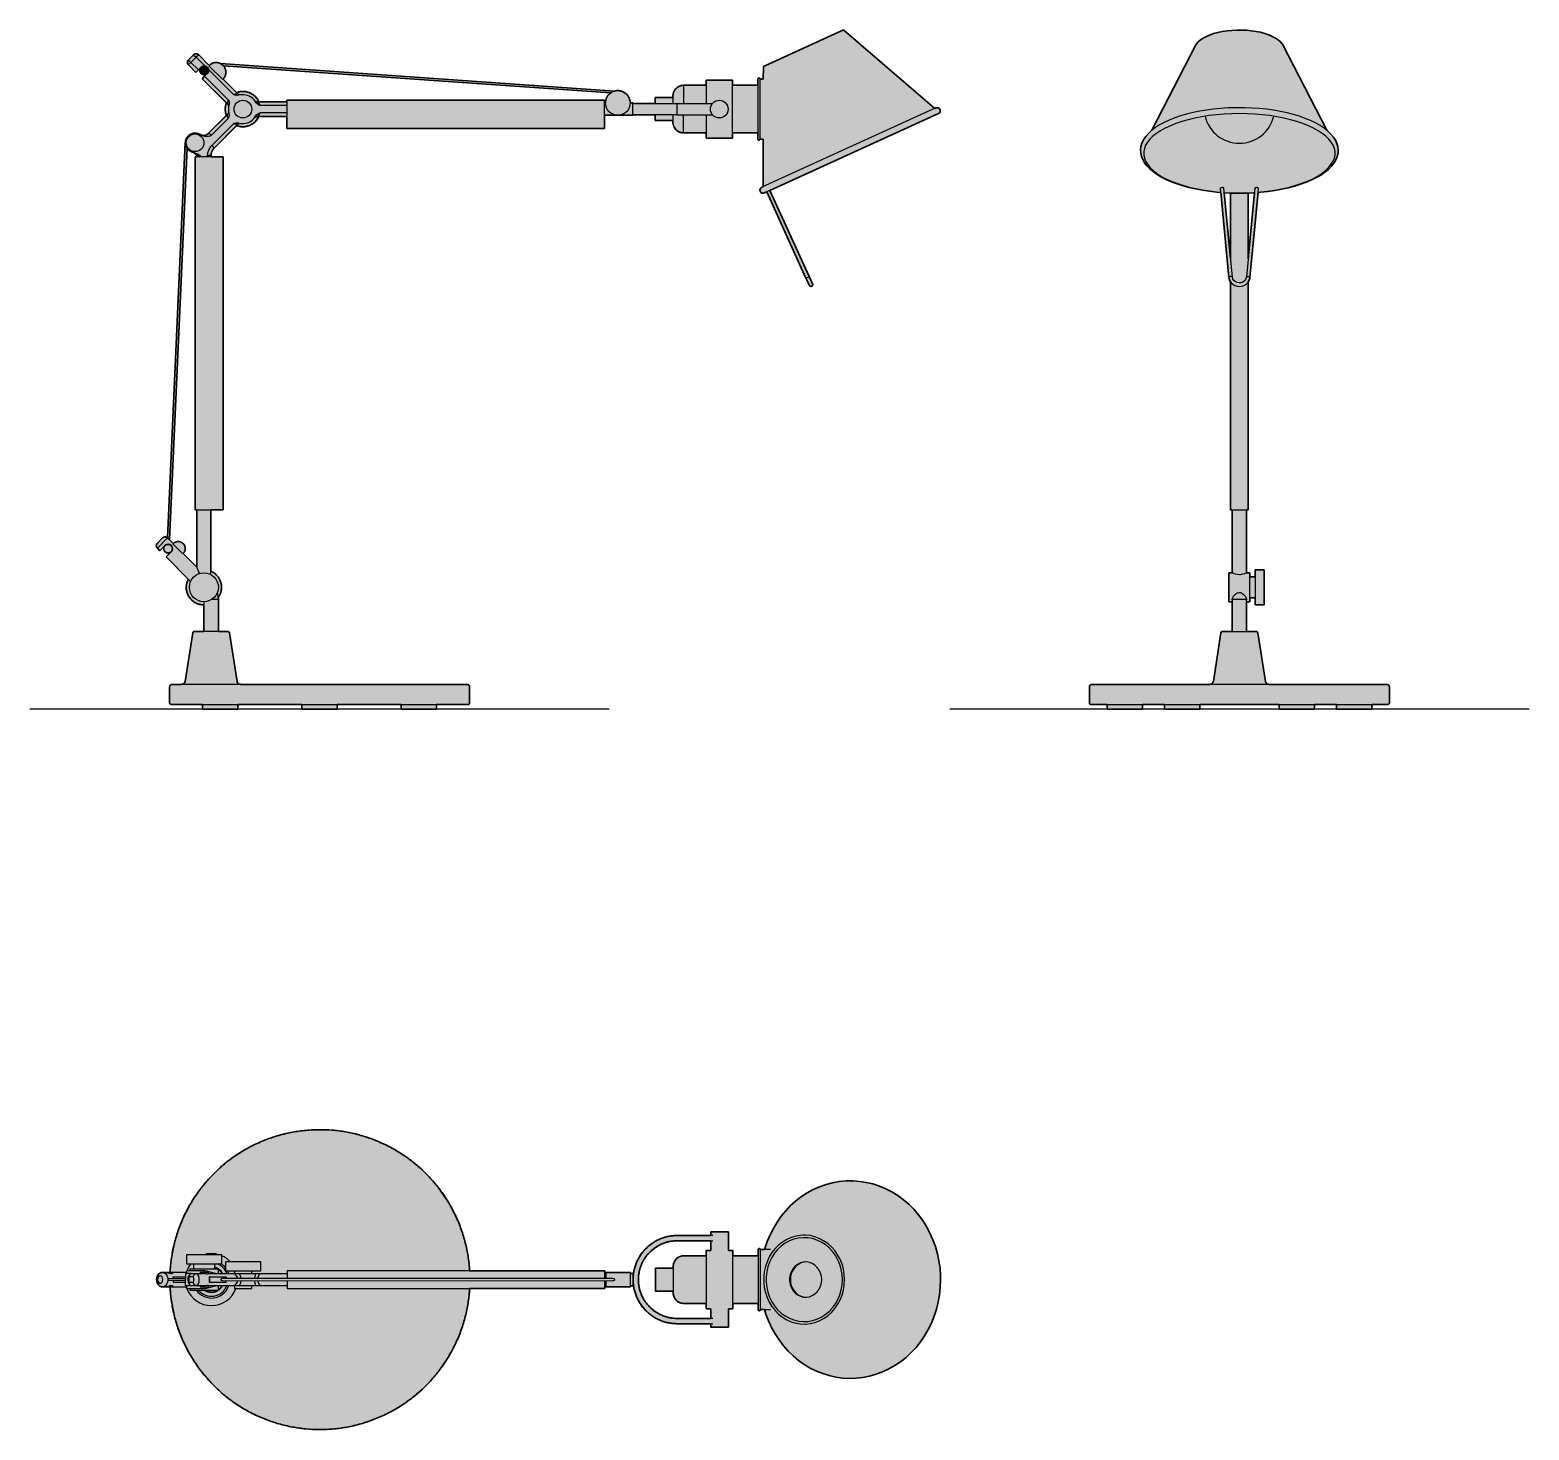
# Model space of a CAD drawing. Header units: millimetres. Extents: x 0 to 850, y -409 to 385.
import ezdxf

# ---------------------------------------------------------------- set-up
doc = ezdxf.new("R2010")
doc.units = ezdxf.units.MM
doc.layers.add('Blocks', color=7, linetype='Continuous')
doc.layers.add('Blocks$Fill', color=7, linetype='Continuous', true_color=0xffffff)
for name, color, linetype, lineweight, true_color in [('Blocks$Inner', 7, 'Continuous', 25, 0x007f00), ('Blocks$Outline', 7, 'Continuous', 35, 0xff3f3f), ('Groud', 7, 'Continuous', 25, 0x243775)]:
    doc.layers.add(name, color=color, linetype=linetype, lineweight=lineweight, true_color=true_color)

# ---------------------------------------------------------------- blocks, each defined once
blk = doc.blocks.new('Tolomeo Micro Table lamp Front')
at = {"layer": 'Blocks$Fill'}
h = blk.add_hatch(color=256, dxfattribs=at)
h.paths.add_polyline_path([(153.55, 292.87), (147.23, 293.53), (143.28, 294.13), (139.45, 294.85), (135.75, 295.7), (132.21, 296.66), (128.85, 297.73), (125.68, 298.92), (122.72, 300.21), (119.99, 301.6), (117.5, 303.08), (115.29, 304.64), (113.35, 306.29), (111.72, 307.99), (110.39, 309.73), (109.37, 311.52), (108.66, 313.33), (108.26, 315.18), (108.16, 317.05), (108.39, 318.94), (108.95, 320.84), (109.85, 322.72), (111.07, 324.55), (112.61, 326.32), (114.44, 328.01), (114.59, 328.12), (139.51, 376.47), (139.85, 377.04), (140.8, 378.21), (142.09, 379.33), (143.68, 380.37), (145.56, 381.33), (147.3, 382.05), (149.56, 382.95), (151.94, 383.58), (154.48, 384.1), (157.14, 384.49), (159.88, 384.76), (162.68, 384.9), (164.16, 384.91), (168.12, 384.78), (170.87, 384.53), (173.54, 384.15), (176.1, 383.65), (178.51, 383.02), (180.74, 382.29), (182.1, 381.62), (182.75, 381.33), (184.63, 380.37), (186.23, 379.33), (187.51, 378.21), (188.47, 377.04), (188.8, 376.47), (213.74, 328.09), (214.28, 327.67), (216.02, 325.99), (217.47, 324.26), (218.6, 322.49), (219.42, 320.68), (219.94, 318.85), (220.15, 316.98), (220.05, 315.1), (219.61, 313.2), (218.84, 311.32), (217.74, 309.46), (216.32, 307.67), (214.59, 305.95), (212.58, 304.3), (210.3, 302.75), (207.76, 301.29), (204.98, 299.92), (201.99, 298.66), (198.78, 297.5), (195.38, 296.45), (191.81, 295.51), (188.09, 294.69), (184.23, 294), (180.27, 293.42), (176.21, 292.98), (174.77, 292.87), (170.13, 244.67), (170.09, 244.32), (169.72, 243.08), (169.16, 242.13), (169.16, 113), (169, 113), (168.16, 113), (168.16, 94.7), (168.25, 94.35), (168.24, 94.28), (168.25, 94.21), (168.26, 94.08), (168.26, 92.66), (168.16, 92.03), (168.16, 89.81), (168.23, 89.47), (168.26, 89.13), (168.26, 77.2), (170.16, 77.2), (170.16, 75), (173.16, 75), (173.16, 79), (178.16, 79), (178.16, 59), (173.16, 59), (173.16, 63), (170.16, 63), (170.16, 60.8), (168.26, 60.8), (168.26, 44), (173.6, 44), (173.62, 44), (173.65, 44), (173.67, 44), (173.69, 44), (173.71, 43.99), (173.73, 43.99), (173.75, 43.99), (173.77, 43.99), (173.79, 43.98), (173.81, 43.98), (173.83, 43.97), (173.86, 43.97), (173.88, 43.96), (173.9, 43.96), (173.92, 43.95), (173.94, 43.94), (173.96, 43.93), (173.98, 43.93), (174, 43.92), (174.02, 43.91), (174.04, 43.9), (174.06, 43.89), (174.08, 43.88), (174.1, 43.87), (174.12, 43.85), (174.14, 43.84), (174.16, 43.83), (174.18, 43.82), (174.2, 43.8), (174.22, 43.79), (174.24, 43.77), (174.25, 43.76), (174.27, 43.74), (174.29, 43.73), (174.31, 43.71), (174.32, 43.7), (174.34, 43.68), (174.35, 43.66), (174.37, 43.65), (174.38, 43.63), (174.4, 43.61), (174.41, 43.59), (174.42, 43.57), (174.44, 43.55), (174.45, 43.54), (174.46, 43.52), (174.47, 43.5), (174.48, 43.48), (174.49, 43.46), (174.5, 43.44), (174.51, 43.42), (174.52, 43.4), (174.53, 43.38), (174.54, 43.36), (174.55, 43.34), (174.55, 43.32), (174.56, 43.3), (174.57, 43.28), (174.57, 43.26), (174.58, 43.24), (174.58, 43.22), (174.59, 43.2), (174.59, 43.17), (174.59, 43.15), (178.89, 15.69), (178.9, 15.65), (178.91, 15.61), (178.92, 15.57), (178.93, 15.53), (178.94, 15.49), (178.95, 15.45), (178.96, 15.41), (178.97, 15.37), (178.99, 15.33), (179, 15.28), (179.02, 15.24), (179.03, 15.2), (179.05, 15.16), (179.07, 15.12), (179.09, 15.08), (179.11, 15.05), (179.13, 15.01), (179.16, 14.97), (179.18, 14.93), (179.2, 14.89), (179.23, 14.85), (179.26, 14.82), (179.28, 14.78), (179.31, 14.74), (179.34, 14.71), (179.37, 14.67), (179.4, 14.64), (179.43, 14.61), (179.47, 14.57), (179.5, 14.54), (179.53, 14.51), (179.57, 14.48), (179.6, 14.45), (179.64, 14.42), (179.68, 14.39), (179.71, 14.37), (179.75, 14.34), (179.79, 14.32), (179.83, 14.29), (179.87, 14.27), (179.91, 14.25), (179.95, 14.22), (179.99, 14.2), (180.03, 14.18), (180.07, 14.17), (180.11, 14.15), (180.16, 14.13), (180.2, 14.12), (180.24, 14.1), (180.28, 14.09), (180.32, 14.08), (180.37, 14.06), (180.41, 14.05), (180.45, 14.04), (180.49, 14.04), (180.54, 14.03), (180.58, 14.02), (180.62, 14.02), (180.66, 14.01), (180.7, 14.01), (180.75, 14), (180.79, 14), (180.83, 14), (180.87, 14), (247.66, 14), (247.69, 14), (247.72, 14), (247.76, 14), (247.79, 13.99), (247.83, 13.99), (247.86, 13.99), (247.9, 13.98), (247.93, 13.97), (247.97, 13.97), (248, 13.96), (248.04, 13.95), (248.07, 13.94), (248.11, 13.93), (248.14, 13.92), (248.18, 13.91), (248.21, 13.89), (248.24, 13.88), (248.28, 13.87), (248.31, 13.85), (248.35, 13.83), (248.38, 13.81), (248.41, 13.8), (248.45, 13.78), (248.48, 13.76), (248.51, 13.73), (248.54, 13.71), (248.57, 13.69), (248.6, 13.66), (248.63, 13.64), (248.66, 13.61), (248.69, 13.59), (248.72, 13.56), (248.75, 13.53), (248.77, 13.5), (248.8, 13.48), (248.82, 13.45), (248.85, 13.42), (248.87, 13.38), (248.89, 13.35), (248.91, 13.32), (248.93, 13.29), (248.95, 13.26), (248.97, 13.22), (248.99, 13.19), (249.01, 13.16), (249.02, 13.12), (249.04, 13.09), (249.05, 13.05), (249.07, 13.02), (249.08, 12.98), (249.09, 12.95), (249.1, 12.91), (249.11, 12.88), (249.12, 12.84), (249.13, 12.81), (249.13, 12.77), (249.14, 12.74), (249.14, 12.7), (249.15, 12.67), (249.15, 12.63), (249.15, 12.6), (249.16, 12.57), (249.16, 12.53), (249.16, 12.5), (249.16, 3.5), (249.16, 3.48), (249.16, 3.46), (249.16, 3.43), (249.15, 3.41), (249.15, 3.39), (249.15, 3.36), (249.15, 3.34), (249.14, 3.32), (249.14, 3.29), (249.13, 3.27), (249.13, 3.25), (249.12, 3.22), (249.11, 3.2), (249.1, 3.18), (249.1, 3.16), (249.09, 3.13), (249.08, 3.11), (249.07, 3.09), (249.06, 3.06), (249.05, 3.04), (249.03, 3.02), (249.02, 3), (249.01, 2.97), (248.99, 2.95), (248.98, 2.93), (248.97, 2.91), (248.95, 2.89), (248.93, 2.87), (248.92, 2.85), (248.9, 2.83), (248.88, 2.81), (248.86, 2.79), (248.85, 2.77), (248.83, 2.76), (248.81, 2.74), (248.79, 2.72), (248.77, 2.71), (248.75, 2.69), (248.73, 2.68), (248.71, 2.66), (248.68, 2.65), (248.66, 2.64), (248.64, 2.62), (248.62, 2.61), (248.59, 2.6), (248.57, 2.59), (248.55, 2.58), (248.53, 2.57), (248.5, 2.56), (248.48, 2.55), (248.46, 2.55), (248.43, 2.54), (248.41, 2.53), (248.39, 2.53), (248.36, 2.52), (248.34, 2.52), (248.32, 2.51), (248.29, 2.51), (248.27, 2.51), (248.25, 2.5), (248.22, 2.5), (248.2, 2.5), (248.18, 2.5), (248.16, 2.5), (239.16, 2.5), (239.16, 0), (229.16, 0), (219.16, 0), (219.16, 2.5), (206.66, 2.5), (206.66, 0), (196.66, 0), (186.66, 0), (186.66, 2.5), (164.16, 2.5), (141.66, 2.5), (141.66, 0), (131.66, 0), (121.66, 0), (121.66, 2.5), (109.16, 2.5), (109.16, 0), (99.16, 0), (89.16, 0), (89.16, 2.5), (80.16, 2.5), (80.14, 2.5), (80.11, 2.5), (80.09, 2.5), (80.07, 2.5), (80.05, 2.51), (80.02, 2.51), (80, 2.51), (79.98, 2.52), (79.95, 2.52), (79.93, 2.53), (79.91, 2.53), (79.88, 2.54), (79.86, 2.55), (79.84, 2.55), (79.81, 2.56), (79.79, 2.57), (79.77, 2.58), (79.74, 2.59), (79.72, 2.6), (79.7, 2.61), (79.68, 2.62), (79.65, 2.64), (79.63, 2.65), (79.61, 2.66), (79.59, 2.68), (79.57, 2.69), (79.55, 2.71), (79.53, 2.72), (79.51, 2.74), (79.49, 2.76), (79.47, 2.77), (79.45, 2.79), (79.43, 2.81), (79.42, 2.83), (79.4, 2.85), (79.38, 2.87), (79.37, 2.89), (79.35, 2.91), (79.34, 2.93), (79.32, 2.95), (79.31, 2.97), (79.29, 3), (79.28, 3.02), (79.27, 3.04), (79.26, 3.06), (79.25, 3.09), (79.24, 3.11), (79.23, 3.13), (79.22, 3.16), (79.21, 3.18), (79.2, 3.2), (79.2, 3.22), (79.19, 3.25), (79.18, 3.27), (79.18, 3.29), (79.17, 3.32), (79.17, 3.34), (79.17, 3.36), (79.16, 3.39), (79.16, 3.41), (79.16, 3.43), (79.16, 3.46), (79.16, 3.48), (79.16, 3.5), (79.16, 12.5), (79.16, 12.53), (79.16, 12.57), (79.16, 12.6), (79.16, 12.63), (79.17, 12.67), (79.17, 12.7), (79.18, 12.74), (79.18, 12.77), (79.19, 12.81), (79.2, 12.84), (79.21, 12.88), (79.22, 12.91), (79.23, 12.95), (79.24, 12.98), (79.25, 13.02), (79.26, 13.05), (79.28, 13.09), (79.29, 13.12), (79.31, 13.16), (79.33, 13.19), (79.34, 13.22), (79.36, 13.26), (79.38, 13.29), (79.4, 13.32), (79.42, 13.35), (79.45, 13.38), (79.47, 13.42), (79.49, 13.45), (79.52, 13.48), (79.54, 13.5), (79.57, 13.53), (79.6, 13.56), (79.62, 13.59), (79.65, 13.61), (79.68, 13.64), (79.71, 13.66), (79.74, 13.69), (79.77, 13.71), (79.81, 13.73), (79.84, 13.76), (79.87, 13.78), (79.9, 13.8), (79.94, 13.81), (79.97, 13.83), (80, 13.85), (80.04, 13.87), (80.07, 13.88), (80.11, 13.89), (80.14, 13.91), (80.18, 13.92), (80.21, 13.93), (80.25, 13.94), (80.28, 13.95), (80.32, 13.96), (80.35, 13.97), (80.38, 13.97), (80.42, 13.98), (80.45, 13.99), (80.49, 13.99), (80.52, 13.99), (80.56, 14), (80.59, 14), (80.62, 14), (80.66, 14), (147.45, 14), (147.49, 14), (147.53, 14), (147.57, 14), (147.61, 14.01), (147.65, 14.01), (147.7, 14.02), (147.74, 14.02), (147.78, 14.03), (147.82, 14.04), (147.86, 14.04), (147.91, 14.05), (147.95, 14.06), (147.99, 14.08), (148.03, 14.09), (148.08, 14.1), (148.12, 14.12), (148.16, 14.13), (148.2, 14.15), (148.24, 14.17), (148.28, 14.18), (148.33, 14.2), (148.37, 14.22), (148.41, 14.25), (148.45, 14.27), (148.49, 14.29), (148.52, 14.32), (148.56, 14.34), (148.6, 14.37), (148.64, 14.39), (148.68, 14.42), (148.71, 14.45), (148.75, 14.48), (148.78, 14.51), (148.82, 14.54), (148.85, 14.57), (148.88, 14.61), (148.91, 14.64), (148.94, 14.67), (148.97, 14.71), (149, 14.74), (149.03, 14.78), (149.06, 14.82), (149.09, 14.85), (149.11, 14.89), (149.14, 14.93), (149.16, 14.97), (149.18, 15.01), (149.2, 15.05), (149.22, 15.08), (149.24, 15.12), (149.26, 15.16), (149.28, 15.2), (149.3, 15.24), (149.31, 15.28), (149.33, 15.33), (149.34, 15.37), (149.36, 15.41), (149.37, 15.45), (149.38, 15.49), (149.39, 15.53), (149.4, 15.57), (149.41, 15.61), (149.42, 15.65), (149.42, 15.69), (153.72, 43.15), (153.73, 43.17), (153.73, 43.2), (153.73, 43.22), (153.74, 43.24), (153.74, 43.26), (153.75, 43.28), (153.76, 43.3), (153.76, 43.32), (153.77, 43.34), (153.78, 43.36), (153.79, 43.38), (153.79, 43.4), (153.8, 43.42), (153.81, 43.44), (153.82, 43.46), (153.83, 43.48), (153.84, 43.5), (153.85, 43.52), (153.87, 43.54), (153.88, 43.55), (153.89, 43.57), (153.91, 43.59), (153.92, 43.61), (153.93, 43.63), (153.95, 43.65), (153.96, 43.66), (153.98, 43.68), (153.99, 43.7), (154.01, 43.71), (154.03, 43.73), (154.04, 43.74), (154.06, 43.76), (154.08, 43.77), (154.1, 43.79), (154.12, 43.8), (154.13, 43.82), (154.15, 43.83), (154.17, 43.84), (154.19, 43.85), (154.21, 43.87), (154.23, 43.88), (154.25, 43.89), (154.27, 43.9), (154.29, 43.91), (154.31, 43.92), (154.33, 43.93), (154.35, 43.93), (154.38, 43.94), (154.4, 43.95), (154.42, 43.96), (154.44, 43.96), (154.46, 43.97), (154.48, 43.97), (154.5, 43.98), (154.52, 43.98), (154.54, 43.99), (154.57, 43.99), (154.59, 43.99), (154.61, 43.99), (154.63, 44), (154.65, 44), (154.67, 44), (154.69, 44), (154.71, 44), (160.06, 44), (160.06, 60.8), (158.16, 60.8), (158.16, 77.2), (160.06, 77.2), (160.06, 89.13), (160.09, 89.53), (160.16, 89.84), (160.16, 92.03), (160.06, 92.66), (160.06, 94.08), (160.06, 94.21), (160.06, 94.23), (160.06, 94.25), (160.16, 94.7), (160.16, 113), (159.32, 113), (159.16, 113), (159.16, 242.16), (158.76, 242.74), (158.31, 243.94), (158.18, 244.67), (153.55, 292.87)], flags=0)
h.paths.add_polyline_path([(169.16, 292.53), (169.16, 255.41), (172.74, 292.71)], flags=0)
h.paths.add_polyline_path([(159.16, 292.52), (155.57, 292.7), (159.16, 255.41)], flags=0)
at = {"layer": 'Blocks$Inner'}
for p, q in [((159.16, 292.52), (159.16, 255.41)), ((169.16, 255.41), (169.16, 292.53)), ((160.16, 113), (160.16, 77.18)), ((168.16, 77.17), (168.16, 113)), ((173.16, 75), (170.16, 75)), ((160.06, 61.92), (160.06, 44)), ((168.26, 44), (168.26, 61.93)), ((170.16, 63), (173.16, 63)), ((149.42, 15.69), (153.72, 43.15)), ((174.59, 43.15), (178.89, 15.69)), ((79.16, 12.5), (79.16, 3.5)), ((249.16, 3.5), (249.16, 12.5))]:
    blk.add_line(p, q, dxfattribs=at)
for points in [[(213.74, 328.09), (188.8, 376.47), (188.47, 377.04), (187.51, 378.21), (186.23, 379.33), (184.63, 380.37), (182.75, 381.33), (182.1, 381.62), (180.74, 382.29), (178.51, 383.02), (176.1, 383.65), (173.54, 384.15), (170.87, 384.53), (168.12, 384.78), (165.32, 384.9), (164.16, 384.91), (162.68, 384.9), (159.88, 384.76), (157.14, 384.49), (154.48, 384.1), (151.94, 383.58), (149.56, 382.95), (147.3, 382.05), (145.56, 381.33), (143.68, 380.37), (142.09, 379.33), (140.8, 378.21), (139.85, 377.04), (139.51, 376.47), (114.59, 328.12)], [(174.77, 292.87), (176.21, 292.98), (180.27, 293.42), (184.23, 294), (188.09, 294.69), (191.81, 295.51), (195.38, 296.45), (198.78, 297.5), (201.99, 298.66), (204.98, 299.92), (207.76, 301.29), (210.3, 302.75), (212.58, 304.3), (214.59, 305.95), (216.32, 307.67), (217.74, 309.46), (218.84, 311.32), (219.61, 313.2), (220.05, 315.1), (220.15, 316.98), (219.94, 318.85), (219.42, 320.68), (218.6, 322.49), (217.47, 324.26), (216.02, 325.99), (214.28, 327.67), (212.23, 329.29), (209.92, 330.82), (207.34, 332.27), (204.52, 333.62), (201.48, 334.87), (198.24, 336.02), (194.8, 337.05), (191.2, 337.97), (187.45, 338.77), (183.57, 339.45), (179.59, 340), (175.52, 340.42), (171.38, 340.72), (167.21, 340.88), (164.16, 340.92), (161.95, 340.9), (157.78, 340.76), (153.63, 340.49), (149.55, 340.1), (145.55, 339.57), (141.65, 338.92), (137.88, 338.14), (134.25, 337.25), (130.78, 336.24), (127.5, 335.12), (124.42, 333.9), (121.56, 332.57), (118.93, 331.14), (116.56, 329.62), (114.44, 328.01), (112.61, 326.32), (111.07, 324.55), (109.85, 322.72), (108.95, 320.84), (108.39, 318.94), (108.16, 317.05), (108.26, 315.18), (108.66, 313.33), (109.37, 311.52), (110.39, 309.73), (111.72, 307.99), (113.35, 306.29), (115.29, 304.64), (117.5, 303.08), (119.99, 301.6), (122.72, 300.21), (125.68, 298.92), (128.85, 297.73), (132.21, 296.66), (135.75, 295.7), (139.45, 294.85), (143.28, 294.13), (147.23, 293.53), (151.27, 293.06), (153.55, 292.87)], [(174.78, 293.01), (177.14, 293.23), (181.34, 293.74), (185.42, 294.38), (189.37, 295.16), (193.15, 296.06), (196.75, 297.09), (200.13, 298.24), (203.28, 299.49), (206.18, 300.85), (208.8, 302.3), (211.14, 303.83), (213.17, 305.43), (214.88, 307.1), (216.27, 308.82), (217.31, 310.58), (218.01, 312.36), (218.36, 314.17), (218.36, 315.98), (218.01, 317.79), (217.31, 319.58), (216.27, 321.34), (214.88, 323.05), (213.17, 324.72), (211.14, 326.32), (208.8, 327.86), (206.18, 329.3), (203.28, 330.66), (200.13, 331.92), (196.75, 333.06), (193.15, 334.09), (189.37, 335), (185.42, 335.77), (181.34, 336.42), (177.14, 336.92), (172.86, 337.28), (168.52, 337.5), (164.16, 337.57), (159.79, 337.5), (155.46, 337.28), (151.17, 336.92), (146.98, 336.42), (142.89, 335.77), (138.95, 335), (135.16, 334.09), (131.57, 333.06), (128.18, 331.92), (125.03, 330.66), (122.14, 329.3), (119.51, 327.86), (117.18, 326.32), (115.15, 324.72), (113.43, 323.05), (112.05, 321.34), (111, 319.58), (110.3, 317.79), (109.95, 315.98), (109.95, 314.17), (110.3, 312.36), (111, 310.58), (112.05, 308.82), (113.43, 307.1), (115.15, 305.43), (117.18, 303.83), (119.51, 302.3), (122.14, 300.85), (125.03, 299.49), (128.18, 298.24), (131.57, 297.09), (135.16, 296.06), (138.95, 295.16), (142.89, 294.38), (146.98, 293.74), (151.17, 293.23), (153.53, 293.01)], [(155.56, 292.86), (159.79, 292.65), (164.16, 292.58), (168.52, 292.65), (172.76, 292.86)], [(155.57, 292.7), (159.55, 292.5), (163.73, 292.42), (167.92, 292.47), (172.09, 292.66), (172.74, 292.71)], [(160.17, 244.86), (160.1, 245), (159.88, 245.11), (159.56, 245.18), (159.18, 245.18), (158.8, 245.12), (158.47, 245), (158.26, 244.85), (158.18, 244.67)], [(159.16, 242.16), (159.16, 113), (159.32, 113), (161.25, 113), (167.06, 113), (169, 113), (169.16, 113), (169.16, 242.13)], [(168.14, 244.86), (168.22, 245), (168.43, 245.11), (168.76, 245.18), (169.14, 245.18), (169.52, 245.12), (169.84, 245), (170.06, 244.85), (170.13, 244.67)], [(160.08, 94.05), (160.06, 94.25), (160.16, 94.71), (160.06, 94.21), (160.06, 94.08), (160.06, 92.66), (160.16, 92.03)], [(168.16, 92.03), (168.26, 92.66), (168.26, 94.08), (168.25, 94.21), (168.16, 94.71), (168.25, 94.35), (168.22, 94.07)], [(160.16, 93.1), (160.08, 92.93), (160.06, 92.66), (160.16, 92.66)], [(160.16, 89.84), (160.09, 89.53), (160.06, 89.13), (160.06, 77.2)], [(168.16, 92.66), (168.26, 92.66), (168.23, 92.97), (168.16, 93.13)], [(168.26, 77.2), (168.26, 89.13), (168.23, 89.47), (168.16, 89.81)], [(168.11, 77.17), (167.75, 77.01), (167.05, 76.72), (165.97, 76.38), (164.63, 76.17), (164.16, 76.16), (162.93, 76.26), (161.84, 76.53), (160.91, 76.86), (160.3, 77.13), (160.19, 77.19), (158.16, 77.2), (158.16, 60.8), (160.06, 60.8)], [(168.26, 60.8), (170.16, 60.8), (170.16, 77.2), (168.11, 77.2)], [(160.09, 61.92), (160.12, 62.36), (168.2, 62.36), (168.21, 61.93)], [(160.12, 62.36), (160.24, 62.74), (160.9, 63.98), (161.98, 65.2), (162.98, 65.87), (163.76, 66.11), (164.72, 66.08), (165.59, 65.74), (166.57, 64.99), (167.59, 63.72), (168.2, 62.36)], [(154.71, 44), (164.16, 44), (173.6, 44)], [(247.66, 14), (164.16, 14), (80.66, 14)], [(80.16, 2.5), (164.16, 2.5), (248.16, 2.5)], [(89.16, 2.5), (89.16, 0), (99.16, 0), (109.16, 0), (109.16, 2.5)], [(121.66, 2.5), (121.66, 0), (131.66, 0), (141.66, 0), (141.66, 2.5)], [(186.66, 2.5), (186.66, 0), (196.66, 0), (206.66, 0), (206.66, 2.5)], [(219.16, 2.5), (219.16, 0), (229.16, 0), (239.16, 0), (239.16, 2.5)]]:
    blk.add_lwpolyline(points, dxfattribs=at)
for points in [[(168.14, 244.86), (168.07, 244.41), (167.68, 243.47), (167, 242.67), (166.11, 242.06), (165.06, 241.7), (163.95, 241.62), (162.85, 241.8), (161.87, 242.25), (161.06, 242.92), (160.49, 243.75), (160.2, 244.65), (160.17, 244.86), (155.32, 295.3), (155.25, 295.44), (155.03, 295.56), (154.71, 295.62), (154.33, 295.62), (153.95, 295.56), (153.62, 295.45), (153.41, 295.29), (153.33, 295.11), (158.18, 244.67), (158.31, 243.94), (158.76, 242.74), (159.49, 241.67), (160.47, 240.78), (161.64, 240.12), (162.94, 239.72), (164.32, 239.61), (165.69, 239.79), (166.98, 240.26), (168.12, 240.99), (169.05, 241.95), (169.72, 243.08), (170.09, 244.32), (170.13, 244.67), (174.98, 295.11), (174.91, 295.29), (174.69, 295.45), (174.37, 295.56), (173.99, 295.62), (173.61, 295.62), (173.28, 295.56), (173.07, 295.44), (172.99, 295.3)], [(173.16, 59), (178.16, 59), (178.16, 79), (173.16, 79)]]:
    blk.add_lwpolyline(points, close=True, dxfattribs=at)
for centre, radius, start, end in [((164.16, 340.74), 20, 193.48194, 346.51806), ((80.66, 12.5), 1.5, 90, 180), ((147.45, 16), 2, 270, 351.1), ((180.87, 16), 2, 188.9, 270), ((247.66, 12.5), 1.5, 0, 90), ((80.16, 3.5), 1, 180, 270), ((248.16, 3.5), 1, 270, 360)]:
    blk.add_arc(centre, radius, start, end, dxfattribs=at)
at = {"layer": 'Blocks$Inner', "extrusion": (0, 0, -1)}
for centre, start, end in [((-154.71, 43), 8.9, 90), ((-173.6, 43), 90, 171.1)]:
    blk.add_arc(centre, 1, start, end, dxfattribs=at)
at = {"layer": 'Blocks$Outline'}
for points in [[(147.3, 382.05), (149.56, 382.95), (151.94, 383.58), (154.48, 384.1), (157.14, 384.49), (159.88, 384.76), (162.68, 384.9), (164.16, 384.91)], [(164.16, 384.91), (165.32, 384.9), (168.12, 384.78), (170.87, 384.53), (173.54, 384.15), (176.1, 383.65), (178.51, 383.02), (180.74, 382.29), (182.1, 381.62)], [(114.59, 328.12), (139.51, 376.47)], [(139.51, 376.47), (139.85, 377.04), (140.8, 378.21), (142.09, 379.33), (143.68, 380.37), (145.56, 381.33), (147.3, 382.05)], [(182.1, 381.62), (182.75, 381.33), (184.63, 380.37), (186.23, 379.33), (187.51, 378.21), (188.47, 377.04), (188.8, 376.47)], [(188.8, 376.47), (213.74, 328.09)], [(153.55, 292.87), (151.27, 293.06), (147.23, 293.53), (143.28, 294.13), (139.45, 294.85), (135.75, 295.7), (132.21, 296.66), (128.85, 297.73), (125.68, 298.92), (122.72, 300.21), (119.99, 301.6), (117.5, 303.08), (115.29, 304.64), (113.35, 306.29), (111.72, 307.99), (110.39, 309.73), (109.37, 311.52), (108.66, 313.33), (108.26, 315.18), (108.16, 317.05), (108.39, 318.94), (108.95, 320.84), (109.85, 322.72), (111.07, 324.55), (112.61, 326.32), (114.44, 328.01), (114.59, 328.12)], [(213.74, 328.09), (214.28, 327.67), (216.02, 325.99), (217.47, 324.26), (218.6, 322.49), (219.42, 320.68), (219.94, 318.85), (220.15, 316.98), (220.05, 315.1), (219.61, 313.2), (218.84, 311.32), (217.74, 309.46), (216.32, 307.67), (214.59, 305.95), (212.58, 304.3), (210.3, 302.75), (207.76, 301.29), (204.98, 299.92), (201.99, 298.66), (198.78, 297.5), (195.38, 296.45), (191.81, 295.51), (188.09, 294.69), (184.23, 294), (180.27, 293.42), (176.21, 292.98), (174.77, 292.87)], [(158.18, 244.67), (153.55, 292.87)], [(159.16, 292.52), (155.57, 292.7)], [(155.57, 292.7), (159.16, 255.41)], [(159.16, 255.41), (159.16, 292.52)], [(169.16, 255.41), (172.74, 292.71)], [(172.74, 292.71), (172.09, 292.66), (169.16, 292.53)], [(169.16, 292.53), (169.16, 255.41)], [(174.77, 292.87), (170.13, 244.67)], [(159.16, 242.16), (158.76, 242.74), (158.31, 243.94), (158.18, 244.67)], [(159.16, 113), (159.16, 242.16)], [(170.13, 244.67), (170.09, 244.32), (169.72, 243.08), (169.16, 242.13)], [(169.16, 242.13), (169.16, 113)], [(159.32, 113), (159.16, 113)], [(160.16, 113), (159.32, 113)], [(160.16, 94.7), (160.16, 113)], [(169, 113), (168.16, 113)], [(168.16, 113), (168.16, 94.7)], [(169.16, 113), (169, 113)], [(160.06, 94.23), (160.06, 94.25), (160.16, 94.7)], [(160.06, 94.08), (160.06, 94.21), (160.06, 94.23)], [(160.06, 92.66), (160.06, 94.08)], [(168.16, 94.7), (168.25, 94.35), (168.24, 94.28)], [(168.24, 94.28), (168.25, 94.21), (168.26, 94.08)], [(168.26, 94.08), (168.26, 92.66)], [(160.16, 92.03), (160.06, 92.66)], [(160.06, 89.13), (160.09, 89.53), (160.16, 89.84)], [(160.06, 77.2), (160.06, 89.13)], [(160.16, 89.84), (160.16, 92.03)], [(168.26, 92.66), (168.16, 92.03)], [(168.16, 92.03), (168.16, 89.81)], [(168.16, 89.81), (168.23, 89.47), (168.26, 89.13)], [(168.26, 89.13), (168.26, 77.2)], [(158.16, 60.8), (158.16, 77.2)], [(158.16, 77.2), (160.06, 77.2)], [(168.26, 77.2), (170.16, 77.2)], [(170.16, 77.2), (170.16, 75)], [(173.16, 75), (173.16, 79)], [(173.16, 79), (178.16, 79)], [(178.16, 79), (178.16, 59)], [(170.16, 75), (173.16, 75)], [(160.06, 60.8), (158.16, 60.8)], [(160.06, 44), (160.06, 60.8)], [(170.16, 60.8), (168.26, 60.8)], [(168.26, 60.8), (168.26, 44)], [(173.16, 63), (170.16, 63)], [(170.16, 63), (170.16, 60.8)], [(173.16, 59), (173.16, 63)], [(178.16, 59), (173.16, 59)], [(149.42, 15.69), (153.72, 43.15)], [(154.71, 44), (160.06, 44)], [(168.26, 44), (173.6, 44)], [(174.59, 43.15), (178.89, 15.69)], [(79.16, 3.5), (79.16, 12.5)], [(80.66, 14), (147.45, 14)], [(180.87, 14), (247.66, 14)], [(249.16, 12.5), (249.16, 3.5)], [(89.16, 2.5), (80.16, 2.5)], [(89.16, 0), (89.16, 2.5)], [(99.16, 0), (89.16, 0)], [(109.16, 0), (99.16, 0)], [(121.66, 2.5), (109.16, 2.5)], [(109.16, 2.5), (109.16, 0)], [(121.66, 0), (121.66, 2.5)], [(131.66, 0), (121.66, 0)], [(141.66, 0), (131.66, 0)], [(164.16, 2.5), (141.66, 2.5)], [(141.66, 2.5), (141.66, 0)], [(186.66, 2.5), (164.16, 2.5)], [(186.66, 0), (186.66, 2.5)], [(196.66, 0), (186.66, 0)], [(206.66, 0), (196.66, 0)], [(219.16, 2.5), (206.66, 2.5)], [(206.66, 2.5), (206.66, 0)], [(219.16, 0), (219.16, 2.5)], [(229.16, 0), (219.16, 0)], [(239.16, 0), (229.16, 0)], [(248.16, 2.5), (239.16, 2.5)], [(239.16, 2.5), (239.16, 0)]]:
    blk.add_lwpolyline(points, dxfattribs=at)
for points, weights in [([(153.72, 43.15), (153.86, 44), (154.71, 44)], [1, 0.759838925793, 1]), ([(173.6, 44), (174.46, 44), (174.59, 43.15)], [1, 0.759838925793, 1]), ([(79.16, 12.5), (79.16, 14), (80.66, 14)], [1, 0.707106781187, 1]), ([(147.45, 14), (149.16, 14), (149.42, 15.69)], [1, 0.759838925793, 1]), ([(178.89, 15.69), (179.16, 14), (180.87, 14)], [1, 0.759838925793, 1]), ([(247.66, 14), (249.16, 14), (249.16, 12.5)], [1, 0.707106781187, 1]), ([(80.16, 2.5), (79.16, 2.5), (79.16, 3.5)], [1, 0.707106781187, 1]), ([(249.16, 3.5), (249.16, 2.5), (248.16, 2.5)], [1, 0.707106781187, 1])]:
    blk.add_rational_spline(points, weights, degree=2, dxfattribs=at)
blk = doc.blocks.new('Tolomeo Micro Table lamp Top')
at = {"layer": 'Blocks$Fill'}
h = blk.add_hatch(color=256, dxfattribs=at)
h.paths.add_polyline_path([(200.39, -99.1), (200.26, -97.27), (200.09, -95.42), (199.88, -93.57), (199.63, -91.7), (199.33, -89.83), (198.99, -87.95), (198.6, -86.06), (198.17, -84.18), (197.69, -82.28), (197.17, -80.39), (196.59, -78.5), (195.97, -76.61), (195.3, -74.72), (194.58, -72.84), (193.82, -70.97), (193, -69.11), (192.14, -67.26), (191.23, -65.42), (190.27, -63.6), (189.26, -61.79), (188.21, -60), (187.1, -58.23), (185.95, -56.49), (184.76, -54.77), (183.52, -53.07), (182.24, -51.4), (180.91, -49.77), (179.54, -48.16), (178.13, -46.58), (176.67, -45.04), (175.18, -43.54), (173.66, -42.07), (172.09, -40.64), (170.49, -39.25), (168.86, -37.9), (167.2, -36.6), (165.5, -35.33), (163.78, -34.12), (162.04, -32.94), (160.26, -31.81), (158.47, -30.73), (156.65, -29.7), (154.82, -28.72), (152.96, -27.78), (151.09, -26.89), (149.21, -26.05), (147.32, -25.26), (145.41, -24.52), (143.5, -23.83), (141.59, -23.19), (139.66, -22.59), (137.74, -22.05), (135.81, -21.55), (133.89, -21.1), (131.96, -20.7), (130.05, -20.34), (128.13, -20.03), (126.23, -19.77), (124.33, -19.55), (122.44, -19.38), (120.56, -19.25), (118.7, -19.16), (116.85, -19.11), (115.01, -19.1), (113.18, -19.13), (111.33, -19.2), (109.47, -19.31), (107.59, -19.47), (105.71, -19.67), (103.81, -19.91), (101.91, -20.2), (100, -20.53), (98.09, -20.91), (96.17, -21.33), (94.25, -21.8), (92.33, -22.33), (90.42, -22.89), (88.5, -23.51), (86.59, -24.18), (84.69, -24.89), (82.8, -25.66), (80.91, -26.47), (79.04, -27.33), (77.19, -28.24), (75.35, -29.2), (73.52, -30.21), (71.72, -31.26), (69.94, -32.36), (68.18, -33.51), (66.45, -34.7), (64.74, -35.94), (63.07, -37.23), (61.42, -38.55), (59.81, -39.92), (58.22, -41.33), (56.68, -42.77), (55.17, -44.26), (53.7, -45.78), (52.26, -47.34), (50.87, -48.93), (49.52, -50.55), (48.21, -52.21), (46.95, -53.89), (45.73, -55.6), (44.56, -57.33), (43.43, -59.09), (42.35, -60.87), (41.32, -62.67), (40.33, -64.49), (39.39, -66.32), (38.5, -68.17), (37.66, -70.03), (36.87, -71.9), (36.13, -73.78), (35.43, -75.67), (34.78, -77.56), (34.19, -79.46), (33.64, -81.36), (33.13, -83.26), (32.68, -85.15), (32.27, -87.05), (31.9, -88.94), (31.58, -90.82), (31.31, -92.7), (31.07, -94.56), (30.89, -96.42), (30.74, -98.26), (30.63, -100.1), (28.58, -100.1), (28.24, -100.02), (27.88, -100), (26.46, -100), (26.45, -100), (25.65, -100.11), (24.78, -100.49), (24.06, -101.1), (23.5, -101.92), (23.12, -102.9), (22.98, -104.02), (23.09, -105.17), (23.5, -106.27), (24.08, -107.12), (24.84, -107.73), (25.7, -108.1), (26.45, -108.2), (26.46, -108.2), (27.88, -108.2), (28.19, -108.18), (28.56, -108.1), (30.63, -108.1), (30.74, -109.93), (30.89, -111.77), (31.07, -113.63), (31.31, -115.5), (31.58, -117.37), (31.9, -119.26), (32.27, -121.15), (32.68, -123.04), (33.13, -124.94), (33.64, -126.83), (34.19, -128.73), (34.78, -130.63), (35.43, -132.52), (36.13, -134.41), (36.87, -136.29), (37.66, -138.16), (38.5, -140.02), (39.39, -141.87), (40.33, -143.7), (41.32, -145.52), (42.35, -147.32), (43.43, -149.1), (44.56, -150.86), (45.73, -152.59), (46.95, -154.3), (48.21, -155.99), (49.52, -157.64), (50.87, -159.26), (52.26, -160.85), (53.7, -162.41), (55.17, -163.93), (56.68, -165.42), (58.22, -166.87), (59.81, -168.27), (61.42, -169.64), (63.07, -170.97), (64.74, -172.25), (66.45, -173.49), (68.18, -174.68), (69.94, -175.83), (71.72, -176.93), (73.52, -177.99), (75.35, -178.99), (77.19, -179.95), (79.04, -180.86), (80.91, -181.73), (82.8, -182.54), (84.69, -183.3), (86.59, -184.02), (88.5, -184.68), (90.42, -185.3), (92.33, -185.87), (94.25, -186.39), (96.17, -186.86), (98.09, -187.29), (100, -187.66), (101.91, -188), (103.81, -188.28), (105.71, -188.53), (107.59, -188.72), (109.47, -188.88), (111.33, -188.99), (113.18, -189.06), (115.01, -189.09), (116.85, -189.09), (118.7, -189.04), (120.56, -188.95), (122.44, -188.82), (124.33, -188.64), (126.23, -188.42), (128.13, -188.16), (130.05, -187.85), (131.96, -187.49), (133.89, -187.09), (135.81, -186.64), (137.74, -186.15), (139.66, -185.6), (141.59, -185.01), (143.5, -184.36), (145.41, -183.67), (147.32, -182.93), (149.21, -182.14), (151.09, -181.3), (152.96, -180.41), (154.82, -179.48), (156.65, -178.49), (158.47, -177.46), (160.26, -176.38), (162.04, -175.25), (163.78, -174.08), (165.5, -172.86), (167.2, -171.6), (168.86, -170.29), (170.49, -168.94), (172.09, -167.55), (173.66, -166.12), (175.18, -164.66), (176.67, -163.15), (178.13, -161.61), (179.54, -160.03), (180.91, -158.43), (182.24, -156.79), (183.52, -155.12), (184.76, -153.43), (185.95, -151.7), (187.1, -149.96), (188.21, -148.19), (189.26, -146.4), (190.27, -144.6), (191.23, -142.77), (192.14, -140.93), (193, -139.08), (193.82, -137.22), (194.58, -135.35), (195.3, -133.47), (195.97, -131.58), (196.59, -129.69), (197.17, -127.8), (197.69, -125.91), (198.17, -124.02), (198.6, -122.13), (198.99, -120.24), (199.33, -118.36), (199.63, -116.49), (199.88, -114.63), (200.09, -112.77), (200.26, -110.93), (200.39, -109.1), (277.04, -109.1), (277.04, -107.6), (277.54, -107.6), (277.54, -108.1), (291.54, -108.1), (291.54, -107.6), (293.04, -107.6), (293.04, -104.65), (293.06, -105.2), (293.09, -105.76), (293.13, -106.32), (293.19, -106.88), (293.26, -107.44), (293.34, -108.01), (293.44, -108.58), (293.55, -109.15), (293.68, -109.73), (293.82, -110.3), (293.97, -110.88), (294.14, -111.45), (294.33, -112.02), (294.52, -112.59), (294.74, -113.16), (294.97, -113.73), (295.21, -114.3), (295.47, -114.86), (295.74, -115.41), (296.03, -115.96), (296.34, -116.51), (296.65, -117.05), (296.99, -117.58), (297.33, -118.11), (297.69, -118.63), (298.07, -119.14), (298.46, -119.64), (298.86, -120.13), (299.27, -120.62), (299.7, -121.09), (300.14, -121.55), (300.59, -122), (301.05, -122.44), (301.52, -122.87), (302.01, -123.28), (302.5, -123.68), (303, -124.07), (303.51, -124.44), (304.03, -124.81), (304.56, -125.15), (305.09, -125.48), (305.63, -125.8), (306.18, -126.11), (306.73, -126.39), (307.29, -126.67), (307.85, -126.93), (308.41, -127.17), (308.98, -127.4), (309.55, -127.61), (310.12, -127.81), (310.69, -127.99), (311.27, -128.16), (311.84, -128.32), (312.42, -128.46), (312.99, -128.58), (313.56, -128.69), (314.13, -128.79), (314.7, -128.87), (315.26, -128.94), (315.83, -129), (316.39, -129.04), (316.94, -129.07), (317.49, -129.09), (318.04, -129.1), (337.04, -129.1), (337.04, -131.1), (347.04, -131.1), (347.04, -120.6), (349.54, -120.6), (349.54, -117.6), (363.91, -117.6), (363.91, -121.1), (363.91, -121.11), (363.91, -121.12), (363.91, -121.14), (363.92, -121.15), (363.92, -121.17), (363.92, -121.18), (363.92, -121.2), (363.92, -121.21), (363.93, -121.22), (363.93, -121.24), (363.93, -121.25), (363.94, -121.27), (363.94, -121.28), (363.95, -121.3), (363.95, -121.31), (363.96, -121.33), (363.96, -121.34), (363.97, -121.36), (363.98, -121.37), (363.98, -121.38), (363.99, -121.4), (364, -121.41), (364.01, -121.43), (364.01, -121.44), (364.02, -121.45), (364.03, -121.47), (364.04, -121.48), (364.05, -121.49), (364.06, -121.5), (364.07, -121.52), (364.08, -121.53), (364.1, -121.54), (364.11, -121.55), (364.12, -121.56), (364.13, -121.57), (364.14, -121.58), (364.16, -121.59), (364.17, -121.6), (364.18, -121.61), (364.2, -121.62), (364.21, -121.63), (364.22, -121.64), (364.24, -121.64), (364.25, -121.65), (364.27, -121.66), (364.28, -121.67), (364.29, -121.67), (364.31, -121.68), (364.32, -121.68), (364.34, -121.69), (364.35, -121.69), (364.37, -121.7), (364.38, -121.7), (364.4, -121.71), (364.41, -121.71), (364.42, -121.71), (364.44, -121.71), (364.45, -121.72), (364.47, -121.72), (364.48, -121.72), (364.5, -121.72), (364.51, -121.72), (364.52, -121.72), (364.54, -121.72), (364.55, -121.72), (364.57, -121.72), (364.58, -121.72), (364.59, -121.72), (364.61, -121.72), (364.62, -121.72), (364.64, -121.71), (364.65, -121.71), (364.67, -121.71), (364.68, -121.71), (364.7, -121.7), (364.71, -121.7), (364.72, -121.69), (364.74, -121.69), (364.75, -121.68), (364.77, -121.68), (364.78, -121.67), (364.8, -121.67), (364.81, -121.66), (364.83, -121.65), (364.84, -121.64), (364.85, -121.64), (364.87, -121.63), (364.88, -121.62), (364.89, -121.61), (364.91, -121.6), (364.92, -121.59), (364.93, -121.58), (364.94, -121.57), (364.96, -121.56), (364.97, -121.55), (364.98, -121.54), (364.99, -121.53), (365, -121.52), (365.01, -121.5), (365.02, -121.49), (365.03, -121.48), (365.04, -121.47), (365.05, -121.45), (365.06, -121.44), (365.07, -121.43), (365.08, -121.41), (365.09, -121.4), (365.09, -121.38), (365.1, -121.37), (365.11, -121.36), (365.11, -121.34), (365.12, -121.33), (365.12, -121.31), (365.13, -121.3), (365.13, -121.28), (365.14, -121.27), (365.14, -121.25), (365.15, -121.24), (365.15, -121.22), (365.15, -121.21), (365.16, -121.2), (365.16, -121.18), (365.16, -121.17), (365.16, -121.15), (365.16, -121.14), (365.16, -121.12), (365.16, -121.11), (365.16, -121.1), (367.55, -121.1), (368.31, -123.64), (369.79, -127.53), (371.53, -131.28), (373.52, -134.89), (375.75, -138.31), (378.21, -141.55), (380.89, -144.57), (383.77, -147.37), (386.82, -149.92), (390.05, -152.2), (393.42, -154.22), (396.92, -155.96), (400.53, -157.4), (404.23, -158.54), (408, -159.37), (411.81, -159.89), (415.64, -160.09), (419.48, -159.98), (423.3, -159.56), (427.08, -158.82), (430.8, -157.77), (434.44, -156.42), (437.97, -154.77), (441.38, -152.84), (444.65, -150.64), (447.76, -148.17), (450.69, -145.45), (453.42, -142.5), (455.95, -139.33), (458.25, -135.96), (460.32, -132.41), (462.13, -128.71), (463.69, -124.86), (464.98, -120.89), (465.99, -116.83), (466.72, -112.7), (467.17, -108.52), (467.33, -104.1), (467.29, -101.86), (466.99, -97.66), (466.41, -93.5), (465.54, -89.4), (464.39, -85.38), (462.97, -81.46), (461.29, -77.68), (459.35, -74.04), (457.17, -70.58), (454.75, -67.3), (452.12, -64.23), (449.28, -61.39), (446.26, -58.79), (443.07, -56.44), (439.72, -54.37), (436.25, -52.57), (432.66, -51.07), (428.98, -49.87), (425.22, -48.97), (421.42, -48.39), (417.59, -48.12), (413.75, -48.16), (409.92, -48.52), (406.13, -49.2), (402.4, -50.18), (398.75, -51.47), (395.19, -53.05), (391.75, -54.92), (388.45, -57.07), (385.31, -59.49), (382.34, -62.16), (379.56, -65.06), (376.99, -68.19), (374.64, -71.51), (372.53, -75.03), (370.66, -78.7), (369.05, -82.52), (367.7, -86.47), (367.53, -87.1), (365.16, -87.1), (365.16, -87.08), (365.16, -87.07), (365.16, -87.05), (365.16, -87.04), (365.16, -87.03), (365.16, -87.01), (365.16, -87), (365.15, -86.98), (365.15, -86.97), (365.15, -86.95), (365.14, -86.94), (365.14, -86.92), (365.13, -86.91), (365.13, -86.9), (365.12, -86.88), (365.12, -86.87), (365.11, -86.85), (365.11, -86.84), (365.1, -86.82), (365.09, -86.81), (365.09, -86.8), (365.08, -86.78), (365.07, -86.77), (365.06, -86.75), (365.05, -86.74), (365.04, -86.73), (365.03, -86.72), (365.02, -86.7), (365.01, -86.69), (365, -86.68), (364.99, -86.67), (364.98, -86.65), (364.97, -86.64), (364.96, -86.63), (364.94, -86.62), (364.93, -86.61), (364.92, -86.6), (364.91, -86.59), (364.89, -86.58), (364.88, -86.57), (364.87, -86.56), (364.85, -86.56), (364.84, -86.55), (364.83, -86.54), (364.81, -86.53), (364.8, -86.53), (364.78, -86.52), (364.77, -86.52), (364.75, -86.51), (364.74, -86.5), (364.72, -86.5), (364.71, -86.5), (364.7, -86.49), (364.68, -86.49), (364.67, -86.48), (364.65, -86.48), (364.64, -86.48), (364.62, -86.48), (364.61, -86.48), (364.59, -86.47), (364.58, -86.47), (364.57, -86.47), (364.55, -86.47), (364.54, -86.47), (364.52, -86.47), (364.51, -86.47), (364.5, -86.47), (364.48, -86.47), (364.47, -86.48), (364.45, -86.48), (364.44, -86.48), (364.42, -86.48), (364.41, -86.48), (364.4, -86.49), (364.38, -86.49), (364.37, -86.5), (364.35, -86.5), (364.34, -86.5), (364.32, -86.51), (364.31, -86.52), (364.29, -86.52), (364.28, -86.53), (364.27, -86.53), (364.25, -86.54), (364.24, -86.55), (364.22, -86.56), (364.21, -86.56), (364.2, -86.57), (364.18, -86.58), (364.17, -86.59), (364.16, -86.6), (364.14, -86.61), (364.13, -86.62), (364.12, -86.63), (364.11, -86.64), (364.1, -86.65), (364.08, -86.67), (364.07, -86.68), (364.06, -86.69), (364.05, -86.7), (364.04, -86.72), (364.03, -86.73), (364.02, -86.74), (364.01, -86.75), (364.01, -86.77), (364, -86.78), (363.99, -86.8), (363.98, -86.81), (363.98, -86.82), (363.97, -86.84), (363.96, -86.85), (363.96, -86.87), (363.95, -86.88), (363.95, -86.9), (363.94, -86.91), (363.94, -86.92), (363.93, -86.94), (363.93, -86.95), (363.93, -86.97), (363.92, -86.98), (363.92, -87), (363.92, -87.01), (363.92, -87.03), (363.92, -87.04), (363.91, -87.05), (363.91, -87.07), (363.91, -87.08), (363.91, -87.1), (363.91, -90.6), (349.54, -90.6), (349.54, -87.6), (347.04, -87.6), (347.04, -77.1), (337.04, -77.1), (337.04, -79.1), (318.04, -79.1), (317.49, -79.1), (316.94, -79.12), (316.39, -79.15), (315.83, -79.19), (315.26, -79.25), (314.7, -79.32), (314.13, -79.4), (313.56, -79.5), (312.99, -79.61), (312.42, -79.74), (311.84, -79.88), (311.27, -80.03), (310.69, -80.2), (310.12, -80.38), (309.55, -80.58), (308.98, -80.8), (308.41, -81.02), (307.85, -81.27), (307.29, -81.53), (306.73, -81.8), (306.18, -82.09), (305.63, -82.39), (305.09, -82.71), (304.56, -83.04), (304.03, -83.39), (303.51, -83.75), (303, -84.12), (302.5, -84.51), (302.01, -84.91), (301.52, -85.33), (301.05, -85.75), (300.59, -86.19), (300.14, -86.64), (299.7, -87.1), (299.27, -87.58), (298.86, -88.06), (298.46, -88.55), (298.07, -89.05), (297.69, -89.56), (297.33, -90.08), (296.99, -90.61), (296.65, -91.14), (296.34, -91.68), (296.03, -92.23), (295.74, -92.78), (295.47, -93.34), (295.21, -93.9), (294.97, -94.46), (294.74, -95.03), (294.52, -95.6), (294.33, -96.17), (294.14, -96.74), (293.97, -97.32), (293.82, -97.89), (293.68, -98.47), (293.55, -99.04), (293.44, -99.61), (293.34, -100.18), (293.26, -100.75), (293.19, -101.31), (293.13, -101.88), (293.09, -102.44), (293.06, -102.99), (293.04, -103.54), (293.04, -100.6), (291.54, -100.6), (291.54, -100.1), (277.54, -100.1), (277.54, -100.6), (277.04, -100.6), (277.04, -99.1)], flags=0)
h.paths.add_polyline_path([(315.79, -111.6), (315.79, -111.73), (315.79, -111.86), (315.8, -112), (315.81, -112.14), (315.83, -112.27), (315.84, -112.41), (315.86, -112.55), (315.89, -112.69), (315.92, -112.83), (315.95, -112.97), (315.98, -113.11), (316.02, -113.25), (316.06, -113.39), (316.11, -113.53), (316.16, -113.67), (316.21, -113.81), (316.27, -113.94), (316.33, -114.08), (316.39, -114.22), (316.46, -114.35), (316.53, -114.49), (316.6, -114.62), (316.68, -114.75), (316.77, -114.88), (316.85, -115.01), (316.94, -115.13), (317.03, -115.26), (317.13, -115.38), (317.23, -115.5), (317.33, -115.61), (317.44, -115.73), (317.55, -115.84), (317.66, -115.95), (317.77, -116.05), (317.89, -116.16), (318.01, -116.25), (318.13, -116.35), (318.25, -116.44), (318.38, -116.53), (318.5, -116.62), (318.63, -116.7), (318.77, -116.78), (318.9, -116.85), (319.03, -116.93), (319.17, -116.99), (319.3, -117.06), (319.44, -117.12), (319.58, -117.18), (319.72, -117.23), (319.86, -117.28), (320, -117.32), (320.14, -117.36), (320.28, -117.4), (320.42, -117.44), (320.56, -117.47), (320.7, -117.5), (320.84, -117.52), (320.97, -117.54), (321.11, -117.56), (321.25, -117.57), (321.39, -117.58), (321.52, -117.59), (321.65, -117.6), (321.79, -117.6), (334.54, -117.6), (334.54, -120.6), (337.04, -120.6), (337.04, -126.1), (318.04, -126.1), (317.55, -126.09), (317.06, -126.07), (316.56, -126.05), (316.06, -126.01), (315.56, -125.96), (315.05, -125.89), (314.54, -125.82), (314.03, -125.73), (313.52, -125.63), (313.01, -125.51), (312.5, -125.39), (311.98, -125.25), (311.47, -125.09), (310.96, -124.93), (310.45, -124.75), (309.94, -124.55), (309.43, -124.34), (308.93, -124.12), (308.43, -123.89), (307.93, -123.64), (307.44, -123.38), (306.96, -123.1), (306.47, -122.81), (306, -122.51), (305.53, -122.2), (305.07, -121.87), (304.62, -121.53), (304.17, -121.18), (303.73, -120.81), (303.31, -120.44), (302.89, -120.05), (302.48, -119.65), (302.08, -119.25), (301.7, -118.83), (301.32, -118.4), (300.96, -117.96), (300.61, -117.52), (300.27, -117.06), (299.94, -116.6), (299.62, -116.14), (299.32, -115.66), (299.03, -115.18), (298.76, -114.69), (298.5, -114.2), (298.25, -113.7), (298.01, -113.2), (297.79, -112.7), (297.58, -112.19), (297.39, -111.69), (297.21, -111.18), (297.04, -110.66), (296.89, -110.15), (296.75, -109.64), (296.62, -109.12), (296.51, -108.61), (296.41, -108.1), (296.32, -107.59), (296.24, -107.08), (296.18, -106.58), (296.13, -106.07), (296.09, -105.57), (296.06, -105.08), (296.04, -104.58), (296.04, -104.1), (296.04, -103.61), (296.06, -103.12), (296.09, -102.62), (296.13, -102.12), (296.18, -101.62), (296.24, -101.11), (296.32, -100.6), (296.41, -100.09), (296.51, -99.58), (296.62, -99.07), (296.75, -98.56), (296.89, -98.04), (297.04, -97.53), (297.21, -97.02), (297.39, -96.51), (297.58, -96), (297.79, -95.49), (298.01, -94.99), (298.25, -94.49), (298.5, -93.99), (298.76, -93.5), (299.03, -93.01), (299.32, -92.53), (299.62, -92.06), (299.94, -91.59), (300.27, -91.13), (300.61, -90.68), (300.96, -90.23), (301.32, -89.79), (301.7, -89.37), (302.08, -88.95), (302.48, -88.54), (302.89, -88.14), (303.31, -87.76), (303.73, -87.38), (304.17, -87.02), (304.62, -86.66), (305.07, -86.32), (305.53, -86), (306, -85.68), (306.47, -85.38), (306.96, -85.09), (307.44, -84.82), (307.93, -84.55), (308.43, -84.31), (308.93, -84.07), (309.43, -83.85), (309.94, -83.64), (310.45, -83.45), (310.96, -83.27), (311.47, -83.1), (311.98, -82.95), (312.5, -82.81), (313.01, -82.68), (313.52, -82.56), (314.03, -82.46), (314.54, -82.38), (315.05, -82.3), (315.56, -82.24), (316.06, -82.19), (316.56, -82.15), (317.06, -82.12), (317.55, -82.1), (318.04, -82.1), (337.04, -82.1), (337.04, -87.6), (334.54, -87.6), (334.54, -90.6), (321.79, -90.6), (321.65, -90.6), (321.52, -90.6), (321.39, -90.61), (321.25, -90.62), (321.11, -90.63), (320.97, -90.65), (320.84, -90.67), (320.7, -90.7), (320.56, -90.72), (320.42, -90.76), (320.28, -90.79), (320.14, -90.83), (320, -90.87), (319.86, -90.92), (319.72, -90.96), (319.58, -91.02), (319.44, -91.07), (319.3, -91.13), (319.17, -91.2), (319.03, -91.27), (318.9, -91.34), (318.77, -91.41), (318.63, -91.49), (318.5, -91.57), (318.38, -91.66), (318.25, -91.75), (318.13, -91.84), (318.01, -91.94), (317.89, -92.04), (317.77, -92.14), (317.66, -92.25), (317.55, -92.35), (317.44, -92.47), (317.33, -92.58), (317.23, -92.7), (317.13, -92.81), (317.03, -92.94), (316.94, -93.06), (316.85, -93.19), (316.77, -93.31), (316.68, -93.44), (316.6, -93.57), (316.53, -93.71), (316.46, -93.84), (316.39, -93.98), (316.33, -94.11), (316.27, -94.25), (316.21, -94.39), (316.16, -94.53), (316.11, -94.67), (316.06, -94.81), (316.02, -94.95), (315.98, -95.09), (315.95, -95.23), (315.92, -95.37), (315.89, -95.5), (315.86, -95.64), (315.84, -95.78), (315.83, -95.92), (315.81, -96.06), (315.8, -96.19), (315.79, -96.33), (315.79, -96.46), (315.79, -96.6), (315.79, -97.6), (305.79, -97.6), (305.79, -110.6), (315.79, -110.6)], flags=0)
at = {"layer": 'Blocks$Inner'}
for p, q in [((338.24, -79.1), (318.04, -79.1)), ((318.04, -82.1), (338.24, -82.1)), ((334.54, -90.6), (321.79, -90.6)), ((363.91, -90.6), (349.54, -90.6)), ((363.91, -87.1), (363.91, -121.1)), ((365.16, -121.1), (365.16, -87.1)), ((370.87, -87.1), (365.16, -87.1)), ((43.94, -95.1), (43.94, -98.1)), ((49.94, -100.1), (49.94, -99.1)), ((56.38, -100.6), (51.19, -99.26)), ((55.94, -98.1), (55.94, -95.1)), ((67.04, -99.1), (67.04, -100.6)), ((77.04, -100.6), (77.04, -99.1)), ((277.54, -100.6), (277.04, -100.6)), ((315.79, -96.6), (315.79, -111.6)), ((39.44, -104.43), (39.44, -103.76)), ((49.94, -109.1), (49.94, -108.1)), ((63.67, -107.6), (54.07, -107.6)), ((277.04, -107.6), (277.54, -107.6)), ((321.79, -117.6), (334.54, -117.6)), ((349.54, -117.6), (363.91, -117.6)), ((338.24, -126.1), (318.04, -126.1)), ((365.16, -121.1), (370.87, -121.1)), ((318.04, -129.1), (338.24, -129.1))]:
    blk.add_line(p, q, dxfattribs=at)
for points in [[(367.55, -121.1), (368.31, -123.64), (369.79, -127.53), (371.53, -131.28), (373.52, -134.89), (375.75, -138.31), (378.21, -141.55), (380.89, -144.57), (383.77, -147.37), (386.82, -149.92), (390.05, -152.2), (393.42, -154.22), (396.92, -155.96), (400.53, -157.4), (404.23, -158.54), (408, -159.37), (411.81, -159.89), (415.64, -160.09), (419.48, -159.98), (423.3, -159.56), (427.08, -158.82), (430.8, -157.77), (434.44, -156.42), (437.97, -154.77), (441.38, -152.84), (444.65, -150.64), (447.76, -148.17), (450.69, -145.45), (453.42, -142.5), (455.95, -139.33), (458.25, -135.96), (460.32, -132.41), (462.13, -128.71), (463.69, -124.86), (464.98, -120.89), (465.99, -116.83), (466.72, -112.7), (467.17, -108.52), (467.33, -104.1), (467.29, -101.86), (466.99, -97.66), (466.41, -93.5), (465.54, -89.4), (464.39, -85.38), (462.97, -81.46), (461.29, -77.68), (459.35, -74.04), (457.17, -70.58), (454.75, -67.3), (452.12, -64.23), (449.28, -61.39), (446.26, -58.79), (443.07, -56.44), (439.72, -54.37), (436.25, -52.57), (432.66, -51.07), (428.98, -49.87), (425.22, -48.97), (421.42, -48.39), (417.59, -48.12), (413.75, -48.16), (409.92, -48.52), (406.13, -49.2), (402.4, -50.18), (398.75, -51.47), (395.19, -53.05), (391.75, -54.92), (388.45, -57.07), (385.31, -59.49), (382.34, -62.16), (379.56, -65.06), (376.99, -68.19), (374.64, -71.51), (372.53, -75.03), (370.66, -78.7), (369.05, -82.52), (367.7, -86.47), (367.53, -87.1)], [(337.04, -82.1), (337.04, -87.6), (334.54, -87.6), (334.54, -120.6), (337.04, -120.6), (337.04, -126.1)], [(337.04, -129.1), (337.04, -131.1), (347.04, -131.1), (347.04, -120.6), (349.54, -120.6), (349.54, -87.6), (347.04, -87.6), (347.04, -77.1), (337.04, -77.1), (337.04, -79.1)], [(31.41, -100.1), (31.41, -100), (31.7, -100.02), (32.07, -100.2), (32.13, -100.48), (31.96, -100.7), (31.64, -100.83), (31.1, -100.82), (30.44, -100.66), (29.61, -100.39), (28.88, -100.16), (28.24, -100.02), (27.88, -100), (26.46, -100), (26.6, -100), (27.43, -100.23), (28.18, -100.8), (28.78, -101.64), (29.19, -102.7), (29.36, -103.88), (29.34, -103.91), (29.32, -104.05), (29.32, -104.19), (29.36, -104.32), (29.19, -105.49), (28.78, -106.55), (28.18, -107.4), (27.43, -107.96), (26.6, -108.19), (26.45, -108.2), (25.7, -108.1), (24.84, -107.73), (24.08, -107.12), (23.5, -106.27), (23.09, -105.17), (22.98, -104.02), (23.12, -102.9), (23.5, -101.92), (24.06, -101.1), (24.78, -100.49), (25.65, -100.11), (26.45, -100)], [(32.09, -100.45), (32.09, -100.1), (28.57, -100.1)], [(39.94, -100), (31.41, -100), (30.77, -100.1)], [(42.56, -100.6), (39.44, -100.6), (39.44, -103.74)], [(49.94, -99.1), (39.94, -99.1), (39.94, -100.6)], [(42.06, -100.76), (41.54, -101.31), (41.02, -102.18), (40.7, -103.21), (40.63, -104.35), (40.82, -105.49), (41.31, -106.57), (41.96, -107.34), (42.06, -107.43)], [(43.73, -102.6), (41.65, -102.6), (41.46, -102.92), (41.32, -103.28), (41.24, -103.68), (41.21, -104.1), (41.24, -104.51), (41.32, -104.91), (41.46, -105.28), (41.65, -105.6), (43.73, -105.6), (43.92, -105.28), (44.06, -104.91), (44.15, -104.51), (44.18, -104.1), (44.15, -103.68), (44.06, -103.28), (43.92, -102.92), (43.73, -102.6), (43.93, -102.07), (44.26, -101.47), (44.68, -101.01), (45.14, -100.7), (45.62, -100.6), (46.19, -101.25), (46.64, -102.09), (46.91, -103.06), (47.01, -104.1), (46.91, -105.13), (46.64, -106.1), (46.19, -106.94), (45.62, -107.6), (45.14, -107.49), (44.68, -107.19), (44.26, -106.72), (43.93, -106.13), (43.73, -105.6)], [(41.65, -102.6), (41.56, -102.07), (41.61, -101.47), (41.82, -101.01), (42.16, -100.7), (42.6, -100.6), (45.62, -100.6), (50.71, -100.6), (51.22, -100.75), (51.78, -100.84), (52.27, -100.79), (52.55, -100.6), (66.69, -100.6), (69.82, -100.6), (79.19, -100.6), (81.73, -100.6), (97.04, -100.6)], [(58.14, -100.6), (58.14, -98.1), (41.74, -98.1), (41.74, -99.1)], [(52.57, -100.6), (52.57, -100.1), (47.67, -100.1), (47.67, -100.6)], [(69.05, -103.5), (69, -103.16), (68.91, -102.94), (68.24, -101.87), (67.18, -100.91), (66.69, -100.6)], [(69.82, -100.6), (69.94, -100.79), (70.62, -102.38), (70.77, -103.5)], [(78.67, -103.5), (78.76, -102.33), (79.19, -100.6)], [(81.73, -100.6), (81.63, -100.73), (81.01, -101.61), (80.4, -102.91), (80.3, -103.5)], [(277.04, -103.5), (277.04, -99.1), (97.04, -99.1), (97.04, -103.5)], [(277.54, -104.7), (277.54, -108.1), (291.54, -108.1), (291.54, -104.07), (291.54, -100.1), (277.54, -100.1), (277.54, -103.5)], [(291.54, -107.6), (293.04, -107.6), (293.04, -100.6), (291.54, -100.6)], [(315.79, -97.6), (305.79, -97.6), (305.79, -110.6), (315.79, -110.6)], [(391.02, -94.1), (389.94, -94.2), (388.25, -94.65), (386.68, -95.44), (385.27, -96.54), (384.08, -97.92), (383.14, -99.51), (382.5, -101.28), (382.17, -103.15), (382.17, -105.05), (382.5, -106.91), (383.14, -108.68), (384.08, -110.28), (385.27, -111.65), (386.68, -112.76), (388.25, -113.55), (389.94, -113.99), (391.02, -114.09)], [(26.46, -108.2), (27.88, -108.2), (28.19, -108.18), (29, -108), (29.85, -107.73), (30.54, -107.5), (31.12, -107.37), (31.65, -107.37), (32, -107.52), (32.14, -107.79), (32.03, -108.02), (31.73, -108.16), (31.41, -108.2), (31.41, -108.1)], [(28.54, -108.1), (32.09, -108.1), (32.09, -107.77)], [(29.36, -103.88), (29.45, -103.71), (29.62, -103.57), (29.89, -103.5), (39.44, -103.5)], [(39.44, -104.7), (29.89, -104.69), (29.76, -104.68), (29.53, -104.56), (29.41, -104.42), (29.36, -104.32)], [(30.77, -108.1), (31.41, -108.2), (39.94, -108.2)], [(32.51, -103.5), (32.49, -103.33), (32.46, -103.15), (32.43, -102.96), (32.39, -102.78), (32.34, -102.6), (32.54, -102.6), (32.54, -103.5)], [(32.51, -104.7), (32.49, -104.86), (32.46, -105.05), (32.43, -105.23), (32.39, -105.42), (32.34, -105.6), (32.54, -105.6), (32.54, -104.7)], [(32.54, -102.6), (39.37, -102.6), (39.37, -103.5)], [(32.54, -105.6), (39.37, -105.6), (39.37, -104.7)], [(42.6, -107.6), (39.44, -107.6), (39.44, -104.45), (39.44, -104.43), (39.4, -104.35), (39.37, -104.27), (39.35, -104.18), (39.34, -104.1), (39.35, -104.01), (39.37, -103.92), (39.4, -103.84), (39.44, -103.76), (39.46, -103.74)], [(39.94, -107.6), (39.94, -109.1), (49.94, -109.1)], [(97.04, -107.6), (81.73, -107.6), (79.19, -107.6), (69.82, -107.6), (66.69, -107.6), (52.55, -107.6), (52.36, -107.44), (51.98, -107.35), (51.39, -107.4), (50.71, -107.6), (45.62, -107.6), (42.6, -107.6), (42.16, -107.49), (41.82, -107.19), (41.61, -106.72), (41.56, -106.13), (41.65, -105.6)], [(41.74, -109.1), (41.74, -110.1), (58.14, -110.1), (58.14, -107.6)], [(47.67, -107.6), (47.67, -108.1), (52.57, -108.1), (52.57, -107.6)], [(51.19, -108.94), (56.38, -107.6)], [(53.02, -102.6), (52.82, -102.6), (52.86, -102.78), (52.9, -102.96), (52.94, -103.15), (52.97, -103.33), (52.99, -103.52), (53, -103.71), (53.01, -103.9), (53.02, -104.1), (53.01, -104.29), (53, -104.48), (52.99, -104.67), (52.97, -104.86), (52.94, -105.05), (52.9, -105.23), (52.86, -105.42), (52.82, -105.6), (53.02, -105.6), (53.02, -104.1), (53.02, -102.6), (62.41, -102.6), (62.41, -103.5)], [(53.02, -105.6), (62.41, -105.6), (62.41, -104.7)], [(60.37, -104.7), (281.37, -104.69), (281.45, -104.69), (282.2, -104.53), (282.54, -104.33), (282.63, -104.24), (282.66, -104.16), (282.67, -104.09), (282.66, -104.02), (282.61, -103.94), (282.49, -103.82), (282.07, -103.62), (281.36, -103.5), (60.37, -103.5), (60.3, -103.5), (59.76, -103.64), (59.59, -103.73), (59.41, -103.88), (59.35, -103.96), (59.32, -104.06), (59.32, -104.14), (59.34, -104.21), (59.41, -104.31), (59.59, -104.46), (60.02, -104.65), (60.37, -104.68)], [(66.69, -107.6), (66.73, -107.57), (67.83, -106.75), (68.79, -105.51), (69.04, -104.7)], [(67.04, -107.6), (67.04, -109.1), (77.04, -109.1), (77.04, -107.6)], [(70.81, -104.7), (70.49, -106.2), (69.82, -107.6)], [(79.19, -107.6), (79.18, -107.57), (78.78, -105.99), (78.66, -104.7)], [(80.29, -104.7), (80.36, -105.16), (80.43, -105.37), (80.92, -106.43), (81.56, -107.38), (81.73, -107.6)], [(97.04, -104.7), (97.04, -109.1), (277.04, -109.1), (277.04, -104.7)]]:
    blk.add_lwpolyline(points, dxfattribs=at)
for points in [[(389.55, -78.9), (387.92, -79), (385.24, -79.44), (382.62, -80.22), (380.1, -81.35), (377.72, -82.79), (375.51, -84.53), (373.51, -86.54), (371.73, -88.8), (370.22, -91.28), (368.98, -93.94), (368.03, -96.74), (367.39, -99.64), (367.07, -102.6), (367.07, -105.59), (367.39, -108.55), (368.03, -111.46), (368.98, -114.26), (370.22, -116.91), (371.73, -119.39), (373.51, -121.65), (375.51, -123.67), (377.72, -125.41), (380.1, -126.85), (382.62, -127.97), (385.24, -128.76), (387.92, -129.2), (390.64, -129.29), (390.76, -129.28), (393.35, -129.02), (396.01, -128.41), (398.58, -127.45), (401.03, -126.17), (403.33, -124.57), (405.44, -122.69), (407.33, -120.55), (408.98, -118.17), (410.36, -115.6), (411.46, -112.87), (412.25, -110.02), (412.73, -107.08), (412.89, -104.1), (412.73, -101.12), (412.25, -98.18), (411.46, -95.32), (410.36, -92.59), (408.98, -90.02), (407.33, -87.65), (405.44, -85.5), (403.33, -83.62), (401.03, -82.03), (398.58, -80.74), (396.01, -79.79), (393.35, -79.17), (390.64, -78.91)], [(411.67, -104.1), (411.51, -101.17), (411.02, -98.3), (410.21, -95.51), (409.1, -92.85), (407.7, -90.36), (406.03, -88.08), (404.11, -86.04), (401.99, -84.27), (399.68, -82.81), (397.23, -81.67), (394.66, -80.87), (392.03, -80.42), (389.37, -80.33), (386.72, -80.6), (384.11, -81.22), (381.6, -82.2), (379.21, -83.5), (376.99, -85.12), (374.97, -87.02), (373.18, -89.19), (371.64, -91.58), (370.38, -94.16), (369.41, -96.89), (368.76, -99.73), (368.44, -102.63), (368.44, -105.56), (368.76, -108.47), (369.41, -111.31), (370.38, -114.04), (371.64, -116.62), (373.18, -119.01), (374.97, -121.17), (376.99, -123.07), (379.21, -124.69), (381.6, -126), (384.11, -126.97), (386.72, -127.6), (389.37, -127.87), (392.03, -127.78), (394.66, -127.33), (397.23, -126.53), (399.68, -125.38), (401.99, -123.92), (404.11, -122.16), (406.03, -120.12), (407.7, -117.84), (409.1, -115.35), (410.21, -112.69), (411.02, -109.9), (411.51, -107.02)], [(59.94, -95.1), (59.94, -90.1), (39.94, -90.1), (39.94, -95.1)], [(82.04, -99.1), (82.04, -94.1), (62.04, -94.1), (62.04, -99.1)], [(399.92, -104.1), (399.75, -102.2), (399.26, -100.38), (398.47, -98.69), (397.4, -97.2), (396.09, -95.95), (394.6, -95), (392.96, -94.38), (391.25, -94.11), (389.52, -94.2), (387.84, -94.65), (386.27, -95.44), (384.86, -96.54), (383.66, -97.92), (382.73, -99.51), (382.09, -101.28), (381.76, -103.15), (381.76, -105.05), (382.09, -106.91), (382.73, -108.68), (383.66, -110.28), (384.86, -111.65), (386.27, -112.76), (387.84, -113.55), (389.52, -113.99), (391.25, -114.09), (392.96, -113.81), (394.6, -113.19), (396.09, -112.24), (397.4, -111), (398.47, -109.5), (399.26, -107.81), (399.75, -105.99)], [(26.53, -104.1), (26.42, -103.29), (26.1, -102.61), (25.61, -102.16), (25.05, -102), (24.48, -102.16), (24, -102.61), (23.67, -103.29), (23.56, -104.1), (23.67, -104.9), (24, -105.58), (24.48, -106.04), (25.05, -106.2), (25.61, -106.04), (26.1, -105.58), (26.42, -104.9)]]:
    blk.add_lwpolyline(points, close=True, dxfattribs=at)
for centre, radius, start, end in [((115.54, -104.1), 85, 3.37229, 177.33749), ((318.04, -104.1), 25, 90, 270), ((54.04, -104.1), 14.74, 71.82383, 108.17617), ((54.04, -104.1), 14.74, 42.73778, 66.39681), ((321.79, -96.6), 6, 90, 180), ((364.54, -87.1), 0.625, 0, 180), ((54.04, -104.1), 14.74, 163.11473, 163.84456), ((54.04, -104.1), 14.74, 142.35409, 160.16442), ((49.94, -104.1), 5, 75.52249, 90), ((54.04, -104.1), 7.25, 28.86573, 74.80714), ((54.04, -104.1), 7, 58.99728, 74.25071), ((54.04, -104.1), 9.45, 21.74684, 72.31298), ((54.04, -104.1), 7, 30, 54.14653), ((54.04, -104.1), 10.43, 39.94261, 59.60115), ((54.04, -104.1), 10.43, 19.95385, 28.63185), ((115.54, -104.1), 85, 182.66251, 356.62771), ((54.04, -104.1), 14.74, 196.15544, 196.88527), ((54.04, -104.1), 14.74, 199.83558, 340.16442), ((54.04, -104.1), 10.43, 215.10075, 340.05673), ((54.04, -104.1), 9.45, 219.43138, 338.25316), ((49.94, -104.1), 5, 270, 284.47751), ((54.04, -104.1), 7.25, 235.85158, 331.13427), ((54.04, -104.1), 7, 238.99728, 270), ((54.04, -104.1), 7, 270, 301.00272), ((54.04, -104.1), 7, 305.85347, 330), ((321.79, -111.6), 6, 180, 270), ((364.54, -121.1), 0.625, 180, 360)]:
    blk.add_arc(centre, radius, start, end, dxfattribs=at)
at = {"layer": 'Blocks$Inner', "extrusion": (0, 0, -1)}
blk.add_arc((-318.04, -104.1), 22, 270, 90, dxfattribs=at)
at = {"layer": 'Blocks$Outline'}
for points in [[(467.33, -104.1), (467.29, -101.86), (466.99, -97.66), (466.41, -93.5), (465.54, -89.4), (464.39, -85.38), (462.97, -81.46), (461.29, -77.68), (459.35, -74.04), (457.17, -70.58), (454.75, -67.3), (452.12, -64.23), (449.28, -61.39), (446.26, -58.79), (443.07, -56.44), (439.72, -54.37), (436.25, -52.57), (432.66, -51.07), (428.98, -49.87), (425.22, -48.97), (421.42, -48.39), (417.59, -48.12), (413.75, -48.16), (409.92, -48.52), (406.13, -49.2), (402.4, -50.18), (398.75, -51.47), (395.19, -53.05), (391.75, -54.92), (388.45, -57.07), (385.31, -59.49), (382.34, -62.16), (379.56, -65.06), (376.99, -68.19), (374.64, -71.51), (372.53, -75.03), (370.66, -78.7), (369.05, -82.52), (367.7, -86.47), (367.53, -87.1)], [(337.04, -79.1), (318.04, -79.1)], [(318.04, -82.1), (337.04, -82.1)], [(347.04, -77.1), (337.04, -77.1)], [(337.04, -77.1), (337.04, -79.1)], [(337.04, -82.1), (337.04, -87.6)], [(347.04, -87.6), (347.04, -77.1)], [(334.54, -90.6), (321.79, -90.6)], [(337.04, -87.6), (334.54, -87.6)], [(334.54, -87.6), (334.54, -90.6)], [(349.54, -87.6), (347.04, -87.6)], [(349.54, -90.6), (349.54, -87.6)], [(363.91, -90.6), (349.54, -90.6)], [(363.91, -87.1), (363.91, -90.6)], [(367.53, -87.1), (365.16, -87.1)], [(26.45, -100), (25.65, -100.11), (24.78, -100.49), (24.06, -101.1), (23.5, -101.92), (23.12, -102.9), (22.98, -104.02), (23.09, -105.17), (23.5, -106.27), (24.08, -107.12), (24.84, -107.73), (25.7, -108.1), (26.45, -108.2)], [(26.46, -100), (26.45, -100)], [(27.88, -100), (26.46, -100)], [(28.58, -100.1), (28.24, -100.02), (27.88, -100)], [(30.63, -100.1), (28.58, -100.1)], [(277.04, -99.1), (200.39, -99.1)], [(277.04, -100.6), (277.04, -99.1)], [(277.54, -100.6), (277.04, -100.6)], [(291.54, -100.1), (277.54, -100.1)], [(277.54, -100.1), (277.54, -100.6)], [(291.54, -100.6), (291.54, -100.1)], [(293.04, -100.6), (291.54, -100.6)], [(293.04, -103.54), (293.04, -100.6)], [(315.79, -97.6), (305.79, -97.6)], [(305.79, -97.6), (305.79, -110.6)], [(315.79, -96.6), (315.79, -97.6)], [(26.45, -108.2), (26.46, -108.2)], [(26.46, -108.2), (27.88, -108.2)], [(27.88, -108.2), (28.19, -108.18), (28.56, -108.1)], [(28.56, -108.1), (30.63, -108.1)], [(200.39, -109.1), (277.04, -109.1)], [(277.04, -109.1), (277.04, -107.6)], [(277.04, -107.6), (277.54, -107.6)], [(277.54, -107.6), (277.54, -108.1)], [(277.54, -108.1), (291.54, -108.1)], [(291.54, -108.1), (291.54, -107.6)], [(291.54, -107.6), (293.04, -107.6)], [(293.04, -107.6), (293.04, -104.65)], [(367.55, -121.1), (368.31, -123.64), (369.79, -127.53), (371.53, -131.28), (373.52, -134.89), (375.75, -138.31), (378.21, -141.55), (380.89, -144.57), (383.77, -147.37), (386.82, -149.92), (390.05, -152.2), (393.42, -154.22), (396.92, -155.96), (400.53, -157.4), (404.23, -158.54), (408, -159.37), (411.81, -159.89), (415.64, -160.09), (419.48, -159.98), (423.3, -159.56), (427.08, -158.82), (430.8, -157.77), (434.44, -156.42), (437.97, -154.77), (441.38, -152.84), (444.65, -150.64), (447.76, -148.17), (450.69, -145.45), (453.42, -142.5), (455.95, -139.33), (458.25, -135.96), (460.32, -132.41), (462.13, -128.71), (463.69, -124.86), (464.98, -120.89), (465.99, -116.83), (466.72, -112.7), (467.17, -108.52), (467.33, -104.1)], [(305.79, -110.6), (315.79, -110.6)], [(315.79, -110.6), (315.79, -111.6)], [(321.79, -117.6), (334.54, -117.6)], [(334.54, -117.6), (334.54, -120.6)], [(349.54, -120.6), (349.54, -117.6)], [(349.54, -117.6), (363.91, -117.6)], [(363.91, -117.6), (363.91, -121.1)], [(337.04, -126.1), (318.04, -126.1)], [(334.54, -120.6), (337.04, -120.6)], [(337.04, -120.6), (337.04, -126.1)], [(347.04, -131.1), (347.04, -120.6)], [(347.04, -120.6), (349.54, -120.6)], [(365.16, -121.1), (367.55, -121.1)], [(318.04, -129.1), (337.04, -129.1)], [(337.04, -129.1), (337.04, -131.1)], [(337.04, -131.1), (347.04, -131.1)]]:
    blk.add_lwpolyline(points, dxfattribs=at)
for points, weights, knots in [([(200.39, -99.1), (195.65, -18.6), (115.01, -19.1), (34.42, -19.6), (30.63, -100.1)], [1, 0.725478885647, 1, 0.725599845117, 0.999758187653], [0, 0, 0, 129.041285, 129.041285, 258.025711, 258.025711, 258.025711]), ([(318.04, -126.1), (296.04, -126.1), (296.04, -104.1), (296.04, -82.1), (318.04, -82.1)], [1, 0.707106781187, 1, 0.707106781187, 1], [-69.115038, -69.115038, -69.115038, -34.557519, -34.557519, 0, 0, 0]), ([(365.16, -87.1), (365.16, -86.47), (364.54, -86.47), (363.91, -86.47), (363.91, -87.1)], [1, 0.707106781187, 1, 0.707106781187, 1], [0, 0, 0, 0.981748, 0.981748, 1.963495, 1.963495, 1.963495]), ([(30.63, -108.1), (34.42, -188.6), (115.01, -189.09), (195.65, -189.59), (200.39, -109.1)], [0.999758187653, 0.725599845117, 1, 0.725478885647, 1], [0.056858, 0.056858, 0.056858, 129.041285, 129.041285, 258.082569, 258.082569, 258.082569]), ([(363.91, -121.1), (363.91, -121.72), (364.54, -121.72), (365.16, -121.72), (365.16, -121.1)], [1, 0.707106781187, 1, 0.707106781187, 1], [0, 0, 0, 0.981748, 0.981748, 1.963495, 1.963495, 1.963495])]:
    blk.add_rational_spline(points, weights, degree=2, knots=knots, dxfattribs=at)
for points, weights in [([(318.04, -79.1), (293.59, -79.1), (293.04, -103.54)], [1, 0.711683237731, 0.990990101179]), ([(321.79, -90.6), (315.79, -90.6), (315.79, -96.6)], [1, 0.707106781187, 1]), ([(293.04, -104.65), (293.59, -129.1), (318.04, -129.1)], [0.990990101179, 0.71168323773, 1]), ([(315.79, -111.6), (315.79, -117.6), (321.79, -117.6)], [1, 0.707106781187, 1])]:
    blk.add_rational_spline(points, weights, degree=2, dxfattribs=at)
blk = doc.blocks.new('Tolomeo Micro Table lamp Side')
at = {"layer": 'Blocks$Fill'}
h = blk.add_hatch(color=256, dxfattribs=at)
h.paths.add_polyline_path([(248.16, 2.5), (248.18, 2.5), (248.2, 2.5), (248.22, 2.5), (248.25, 2.5), (248.27, 2.51), (248.29, 2.51), (248.32, 2.51), (248.34, 2.52), (248.36, 2.52), (248.39, 2.53), (248.41, 2.53), (248.43, 2.54), (248.46, 2.55), (248.48, 2.55), (248.5, 2.56), (248.53, 2.57), (248.55, 2.58), (248.57, 2.59), (248.59, 2.6), (248.62, 2.61), (248.64, 2.62), (248.66, 2.64), (248.68, 2.65), (248.71, 2.66), (248.73, 2.68), (248.75, 2.69), (248.77, 2.71), (248.79, 2.72), (248.81, 2.74), (248.83, 2.76), (248.85, 2.77), (248.86, 2.79), (248.88, 2.81), (248.9, 2.83), (248.92, 2.85), (248.93, 2.87), (248.95, 2.89), (248.97, 2.91), (248.98, 2.93), (248.99, 2.95), (249.01, 2.97), (249.02, 3), (249.03, 3.02), (249.05, 3.04), (249.06, 3.06), (249.07, 3.09), (249.08, 3.11), (249.09, 3.13), (249.1, 3.16), (249.1, 3.18), (249.11, 3.2), (249.12, 3.22), (249.13, 3.25), (249.13, 3.27), (249.14, 3.29), (249.14, 3.32), (249.15, 3.34), (249.15, 3.36), (249.15, 3.39), (249.15, 3.41), (249.16, 3.43), (249.16, 3.46), (249.16, 3.48), (249.16, 3.5), (249.16, 12.5), (249.16, 12.53), (249.16, 12.57), (249.15, 12.6), (249.15, 12.63), (249.15, 12.67), (249.14, 12.7), (249.14, 12.74), (249.13, 12.77), (249.13, 12.81), (249.12, 12.84), (249.11, 12.88), (249.1, 12.91), (249.09, 12.95), (249.08, 12.98), (249.07, 13.02), (249.05, 13.05), (249.04, 13.09), (249.02, 13.12), (249.01, 13.16), (248.99, 13.19), (248.97, 13.22), (248.95, 13.26), (248.93, 13.29), (248.91, 13.32), (248.89, 13.35), (248.87, 13.38), (248.85, 13.42), (248.82, 13.45), (248.8, 13.48), (248.77, 13.5), (248.75, 13.53), (248.72, 13.56), (248.69, 13.59), (248.66, 13.61), (248.63, 13.64), (248.6, 13.66), (248.57, 13.69), (248.54, 13.71), (248.51, 13.73), (248.48, 13.76), (248.45, 13.78), (248.41, 13.8), (248.38, 13.81), (248.35, 13.83), (248.31, 13.85), (248.28, 13.87), (248.24, 13.88), (248.21, 13.89), (248.18, 13.91), (248.14, 13.92), (248.11, 13.93), (248.07, 13.94), (248.04, 13.95), (248, 13.96), (247.97, 13.97), (247.93, 13.97), (247.9, 13.98), (247.86, 13.99), (247.83, 13.99), (247.79, 13.99), (247.76, 14), (247.72, 14), (247.69, 14), (247.66, 14), (119.37, 14), (119.33, 14), (119.29, 14), (119.25, 14), (119.2, 14.01), (119.16, 14.01), (119.12, 14.02), (119.08, 14.02), (119.04, 14.03), (118.99, 14.04), (118.95, 14.04), (118.91, 14.05), (118.87, 14.06), (118.82, 14.08), (118.78, 14.09), (118.74, 14.1), (118.7, 14.12), (118.66, 14.13), (118.61, 14.15), (118.57, 14.17), (118.53, 14.18), (118.49, 14.2), (118.45, 14.22), (118.41, 14.25), (118.37, 14.27), (118.33, 14.29), (118.29, 14.32), (118.25, 14.34), (118.21, 14.37), (118.18, 14.39), (118.14, 14.42), (118.1, 14.45), (118.07, 14.48), (118.03, 14.51), (118, 14.54), (117.97, 14.57), (117.93, 14.61), (117.9, 14.64), (117.87, 14.67), (117.84, 14.71), (117.81, 14.74), (117.78, 14.78), (117.76, 14.82), (117.73, 14.85), (117.7, 14.89), (117.68, 14.93), (117.66, 14.97), (117.63, 15.01), (117.61, 15.05), (117.59, 15.08), (117.57, 15.12), (117.55, 15.16), (117.53, 15.2), (117.52, 15.24), (117.5, 15.28), (117.49, 15.33), (117.47, 15.37), (117.46, 15.41), (117.45, 15.45), (117.44, 15.49), (117.43, 15.53), (117.42, 15.57), (117.41, 15.61), (117.4, 15.65), (117.39, 15.69), (113.09, 43.15), (113.09, 43.17), (113.09, 43.2), (113.08, 43.22), (113.08, 43.24), (113.07, 43.26), (113.07, 43.28), (113.06, 43.3), (113.05, 43.32), (113.05, 43.34), (113.04, 43.36), (113.03, 43.38), (113.02, 43.4), (113.01, 43.42), (113, 43.44), (112.99, 43.46), (112.98, 43.48), (112.97, 43.5), (112.96, 43.52), (112.95, 43.54), (112.94, 43.55), (112.92, 43.57), (112.91, 43.59), (112.9, 43.61), (112.88, 43.63), (112.87, 43.65), (112.85, 43.66), (112.84, 43.68), (112.82, 43.7), (112.81, 43.71), (112.79, 43.73), (112.77, 43.74), (112.75, 43.76), (112.74, 43.77), (112.72, 43.79), (112.7, 43.8), (112.68, 43.82), (112.66, 43.83), (112.64, 43.84), (112.62, 43.85), (112.6, 43.87), (112.58, 43.88), (112.56, 43.89), (112.54, 43.9), (112.52, 43.91), (112.5, 43.92), (112.48, 43.93), (112.46, 43.93), (112.44, 43.94), (112.42, 43.95), (112.4, 43.96), (112.38, 43.96), (112.36, 43.97), (112.33, 43.97), (112.31, 43.98), (112.29, 43.98), (112.27, 43.99), (112.25, 43.99), (112.23, 43.99), (112.21, 43.99), (112.19, 44), (112.17, 44), (112.15, 44), (112.12, 44), (112.1, 44), (106.76, 44), (106.76, 62.36), (106.75, 62.8), (106.73, 63.24), (106.88, 63.46), (107.03, 63.69), (107.17, 63.92), (107.31, 64.16), (107.44, 64.4), (107.56, 64.64), (107.68, 64.89), (107.79, 65.15), (107.89, 65.41), (107.99, 65.67), (108.08, 65.94), (108.16, 66.2), (108.23, 66.47), (108.3, 66.75), (108.36, 67.02), (108.41, 67.3), (108.46, 67.58), (108.49, 67.86), (108.52, 68.14), (108.54, 68.42), (108.55, 68.7), (108.56, 68.98), (108.55, 69.26), (108.54, 69.54), (108.52, 69.81), (108.5, 70.09), (108.46, 70.36), (108.42, 70.63), (108.38, 70.9), (108.32, 71.17), (108.26, 71.43), (108.19, 71.69), (108.11, 71.95), (108.03, 72.21), (107.94, 72.46), (107.84, 72.72), (107.74, 72.97), (107.62, 73.22), (107.5, 73.47), (107.37, 73.72), (107.24, 73.96), (107.1, 74.2), (106.95, 74.44), (106.79, 74.67), (106.63, 74.9), (106.46, 75.13), (106.28, 75.35), (106.1, 75.56), (105.91, 75.77), (105.72, 75.98), (105.52, 76.18), (105.32, 76.37), (105.11, 76.56), (104.89, 76.74), (104.68, 76.91), (104.45, 77.08), (104.23, 77.24), (104, 77.39), (103.76, 77.54), (103.53, 77.68), (103.29, 77.81), (103.05, 77.94), (102.8, 78.05), (102.56, 78.17), (102.56, 113), (107.31, 113), (109.56, 113), (109.56, 313), (107.31, 313), (102.66, 313), (102.66, 313.86), (102.66, 314), (102.66, 314.14), (102.67, 314.28), (102.69, 314.43), (102.7, 314.57), (102.72, 314.71), (102.74, 314.86), (102.77, 315), (102.8, 315.14), (102.83, 315.28), (102.87, 315.42), (102.91, 315.56), (102.95, 315.7), (103, 315.84), (103.05, 315.98), (103.11, 316.12), (103.16, 316.25), (103.23, 316.38), (103.29, 316.52), (103.36, 316.65), (103.43, 316.77), (103.5, 316.9), (103.58, 317.02), (103.66, 317.15), (103.74, 317.26), (103.83, 317.38), (103.91, 317.5), (104, 317.61), (104.1, 317.72), (104.19, 317.82), (104.29, 317.93), (104.39, 318.03), (117.11, 330.75), (117.31, 330.68), (117.51, 330.61), (117.72, 330.54), (117.93, 330.48), (118.15, 330.42), (118.37, 330.37), (118.59, 330.32), (118.81, 330.27), (119.03, 330.23), (119.26, 330.2), (119.49, 330.17), (119.72, 330.14), (119.96, 330.12), (120.19, 330.11), (120.43, 330.1), (120.67, 330.1), (120.91, 330.1), (121.15, 330.11), (121.39, 330.13), (121.63, 330.15), (121.87, 330.17), (122.11, 330.21), (122.35, 330.24), (122.59, 330.29), (122.84, 330.34), (123.08, 330.4), (123.31, 330.46), (123.55, 330.53), (123.79, 330.6), (124.02, 330.68), (124.25, 330.77), (124.48, 330.86), (124.71, 330.96), (124.94, 331.06), (125.16, 331.17), (125.38, 331.29), (125.6, 331.4), (125.81, 331.53), (126.02, 331.66), (126.23, 331.79), (126.43, 331.93), (126.63, 332.08), (126.82, 332.22), (127.01, 332.38), (127.19, 332.53), (127.38, 332.69), (127.55, 332.86), (127.72, 333.02), (127.89, 333.19), (128.05, 333.37), (128.21, 333.54), (128.36, 333.72), (128.51, 333.9), (128.65, 334.09), (128.78, 334.27), (128.91, 334.46), (129.04, 334.65), (129.16, 334.84), (129.28, 335.03), (129.39, 335.22), (129.49, 335.42), (129.59, 335.61), (129.69, 335.8), (129.78, 336), (145.66, 336), (145.66, 331.35), (145.66, 329.1), (325.66, 329.1), (325.66, 331.35), (325.66, 336.6), (333.16, 336.6), (341.66, 336.6), (341.66, 336.85), (354.41, 336.85), (354.41, 333.6), (364.41, 333.6), (364.41, 332.6), (364.41, 332.47), (364.41, 332.33), (364.42, 332.2), (364.43, 332.06), (364.45, 331.92), (364.46, 331.79), (364.48, 331.65), (364.51, 331.51), (364.54, 331.37), (364.57, 331.23), (364.6, 331.09), (364.64, 330.95), (364.68, 330.81), (364.73, 330.67), (364.78, 330.53), (364.83, 330.39), (364.89, 330.25), (364.95, 330.12), (365.01, 329.98), (365.08, 329.84), (365.15, 329.71), (365.22, 329.58), (365.3, 329.45), (365.39, 329.32), (365.47, 329.19), (365.56, 329.06), (365.65, 328.94), (365.75, 328.82), (365.85, 328.7), (365.95, 328.58), (366.06, 328.47), (366.17, 328.36), (366.28, 328.25), (366.39, 328.14), (366.51, 328.04), (366.63, 327.94), (366.75, 327.85), (366.87, 327.75), (367, 327.66), (367.12, 327.58), (367.25, 327.5), (367.39, 327.42), (367.52, 327.34), (367.65, 327.27), (367.79, 327.2), (367.92, 327.14), (368.06, 327.08), (368.2, 327.02), (368.34, 326.97), (368.48, 326.92), (368.62, 326.87), (368.76, 326.83), (368.9, 326.79), (369.04, 326.76), (369.18, 326.73), (369.32, 326.7), (369.46, 326.68), (369.59, 326.66), (369.73, 326.64), (369.87, 326.62), (370.01, 326.61), (370.14, 326.61), (370.27, 326.6), (370.41, 326.6), (383.16, 326.6), (383.16, 323.6), (398.16, 323.6), (398.16, 326.6), (412.53, 326.6), (412.53, 323.1), (412.53, 323.09), (412.53, 323.07), (412.53, 323.06), (412.54, 323.04), (412.54, 323.03), (412.54, 323.02), (412.54, 323), (412.54, 322.99), (412.55, 322.97), (412.55, 322.96), (412.55, 322.94), (412.56, 322.93), (412.56, 322.91), (412.57, 322.9), (412.57, 322.88), (412.58, 322.87), (412.58, 322.86), (412.59, 322.84), (412.6, 322.83), (412.6, 322.81), (412.61, 322.8), (412.62, 322.79), (412.63, 322.77), (412.63, 322.76), (412.64, 322.74), (412.65, 322.73), (412.66, 322.72), (412.67, 322.71), (412.68, 322.69), (412.69, 322.68), (412.7, 322.67), (412.72, 322.66), (412.73, 322.65), (412.74, 322.64), (412.75, 322.63), (412.76, 322.61), (412.78, 322.6), (412.79, 322.6), (412.8, 322.59), (412.82, 322.58), (412.83, 322.57), (412.84, 322.56), (412.86, 322.55), (412.87, 322.54), (412.88, 322.54), (412.9, 322.53), (412.91, 322.52), (412.93, 322.52), (412.94, 322.51), (412.96, 322.51), (412.97, 322.5), (412.99, 322.5), (413, 322.5), (413.02, 322.49), (413.03, 322.49), (413.04, 322.49), (413.06, 322.48), (413.07, 322.48), (413.09, 322.48), (413.1, 322.48), (413.12, 322.48), (413.13, 322.48), (413.14, 322.48), (413.16, 322.48), (413.17, 322.48), (413.19, 322.48), (413.2, 322.48), (413.21, 322.48), (413.23, 322.48), (413.24, 322.48), (413.26, 322.48), (413.27, 322.49), (413.29, 322.49), (413.3, 322.49), (413.32, 322.5), (413.33, 322.5), (413.34, 322.5), (413.36, 322.51), (413.37, 322.51), (413.39, 322.52), (413.4, 322.52), (413.42, 322.53), (413.43, 322.54), (413.44, 322.54), (413.46, 322.55), (413.47, 322.56), (413.49, 322.57), (413.5, 322.58), (413.51, 322.59), (413.53, 322.6), (413.54, 322.6), (413.55, 322.61), (413.56, 322.63), (413.58, 322.64), (413.59, 322.65), (413.6, 322.66), (413.61, 322.67), (413.62, 322.68), (413.63, 322.69), (413.64, 322.71), (413.65, 322.72), (413.66, 322.73), (413.67, 322.74), (413.68, 322.76), (413.69, 322.77), (413.7, 322.79), (413.71, 322.8), (413.71, 322.81), (413.72, 322.83), (413.73, 322.84), (413.73, 322.86), (413.74, 322.87), (413.74, 322.88), (413.75, 322.9), (413.75, 322.91), (413.76, 322.93), (413.76, 322.94), (413.77, 322.96), (413.77, 322.97), (413.77, 322.99), (413.77, 323), (413.78, 323.02), (413.78, 323.03), (413.78, 323.04), (413.78, 323.06), (413.78, 323.07), (413.78, 323.09), (413.78, 323.1), (415.54, 323.1), (415.48, 296.1), (414.75, 295.76), (414.71, 295.75), (414.67, 295.73), (414.64, 295.71), (414.6, 295.69), (414.57, 295.67), (414.54, 295.65), (414.5, 295.63), (414.47, 295.61), (414.43, 295.58), (414.4, 295.56), (414.37, 295.53), (414.33, 295.5), (414.3, 295.47), (414.27, 295.45), (414.24, 295.42), (414.21, 295.38), (414.18, 295.35), (414.15, 295.32), (414.12, 295.29), (414.09, 295.25), (414.07, 295.22), (414.04, 295.18), (414.02, 295.14), (413.99, 295.11), (413.97, 295.07), (413.95, 295.03), (413.92, 294.99), (413.9, 294.95), (413.88, 294.91), (413.87, 294.87), (413.85, 294.83), (413.83, 294.78), (413.82, 294.74), (413.8, 294.7), (413.79, 294.66), (413.78, 294.61), (413.77, 294.57), (413.76, 294.52), (413.75, 294.48), (413.74, 294.44), (413.73, 294.39), (413.73, 294.35), (413.73, 294.3), (413.72, 294.26), (413.72, 294.21), (413.72, 294.17), (413.72, 294.13), (413.72, 294.08), (413.73, 294.04), (413.73, 294), (413.73, 293.95), (413.74, 293.91), (413.75, 293.87), (413.75, 293.83), (413.76, 293.79), (413.77, 293.75), (413.78, 293.71), (413.79, 293.67), (413.81, 293.63), (413.82, 293.59), (413.83, 293.55), (413.85, 293.52), (413.86, 293.48), (413.88, 293.45), (413.89, 293.41), (413.91, 293.38), (413.93, 293.34), (413.95, 293.31), (413.97, 293.27), (413.99, 293.24), (414.01, 293.2), (414.04, 293.17), (414.06, 293.13), (414.09, 293.1), (414.11, 293.07), (414.14, 293.04), (414.17, 293), (414.2, 292.97), (414.23, 292.94), (414.26, 292.91), (414.29, 292.88), (414.32, 292.85), (414.36, 292.82), (414.39, 292.8), (414.42, 292.77), (414.46, 292.74), (414.5, 292.72), (414.54, 292.69), (414.57, 292.67), (414.61, 292.65), (414.65, 292.62), (414.69, 292.6), (414.73, 292.58), (414.77, 292.57), (414.82, 292.55), (414.86, 292.53), (414.9, 292.52), (414.94, 292.5), (414.99, 292.49), (415.03, 292.48), (415.07, 292.47), (415.12, 292.46), (415.16, 292.45), (415.21, 292.44), (415.25, 292.44), (415.3, 292.43), (415.34, 292.43), (415.38, 292.42), (415.43, 292.42), (415.47, 292.42), (415.52, 292.42), (415.56, 292.42), (415.6, 292.43), (415.65, 292.43), (415.69, 292.43), (415.73, 292.44), (415.77, 292.45), (415.81, 292.46), (415.85, 292.46), (415.89, 292.47), (415.93, 292.48), (415.97, 292.5), (416.01, 292.51), (416.05, 292.52), (416.09, 292.53), (416.12, 292.55), (416.16, 292.56), (416.2, 292.58), (417.56, 293.2), (439.82, 244.35), (441.72, 240.2), (441.73, 240.18), (441.74, 240.16), (441.75, 240.14), (441.76, 240.12), (441.77, 240.1), (441.78, 240.08), (441.79, 240.06), (441.81, 240.04), (441.82, 240.02), (441.84, 240), (441.85, 239.98), (441.87, 239.96), (441.88, 239.94), (441.9, 239.93), (441.92, 239.91), (441.93, 239.89), (441.95, 239.87), (441.97, 239.86), (441.99, 239.84), (442.01, 239.82), (442.03, 239.81), (442.05, 239.79), (442.07, 239.78), (442.09, 239.77), (442.11, 239.75), (442.14, 239.74), (442.16, 239.73), (442.18, 239.71), (442.21, 239.7), (442.23, 239.69), (442.25, 239.68), (442.28, 239.67), (442.3, 239.67), (442.33, 239.66), (442.35, 239.65), (442.38, 239.64), (442.4, 239.64), (442.43, 239.63), (442.45, 239.63), (442.48, 239.62), (442.5, 239.62), (442.53, 239.62), (442.55, 239.61), (442.58, 239.61), (442.6, 239.61), (442.63, 239.61), (442.65, 239.61), (442.68, 239.61), (442.7, 239.61), (442.73, 239.62), (442.75, 239.62), (442.78, 239.62), (442.8, 239.63), (442.82, 239.63), (442.85, 239.63), (442.87, 239.64), (442.89, 239.65), (442.91, 239.65), (442.94, 239.66), (442.96, 239.67), (442.98, 239.67), (443, 239.68), (443.02, 239.69), (443.04, 239.7), (443.06, 239.71), (443.08, 239.72), (443.1, 239.73), (443.12, 239.74), (443.14, 239.75), (443.16, 239.77), (443.18, 239.78), (443.2, 239.79), (443.22, 239.8), (443.24, 239.82), (443.26, 239.83), (443.28, 239.85), (443.29, 239.87), (443.31, 239.88), (443.33, 239.9), (443.35, 239.92), (443.36, 239.94), (443.38, 239.95), (443.4, 239.97), (443.41, 239.99), (443.43, 240.01), (443.44, 240.03), (443.46, 240.05), (443.47, 240.08), (443.49, 240.1), (443.5, 240.12), (443.51, 240.14), (443.52, 240.17), (443.53, 240.19), (443.54, 240.21), (443.55, 240.24), (443.56, 240.26), (443.57, 240.28), (443.58, 240.31), (443.59, 240.33), (443.6, 240.36), (443.6, 240.38), (443.61, 240.41), (443.61, 240.43), (443.62, 240.46), (443.62, 240.48), (443.62, 240.51), (443.62, 240.54), (443.63, 240.56), (443.63, 240.59), (443.63, 240.61), (443.63, 240.64), (443.63, 240.66), (443.62, 240.69), (443.62, 240.71), (443.62, 240.73), (443.62, 240.76), (443.61, 240.78), (443.61, 240.81), (443.6, 240.83), (443.6, 240.85), (443.59, 240.88), (443.59, 240.9), (443.58, 240.92), (443.57, 240.94), (443.56, 240.96), (443.55, 240.98), (443.55, 241), (443.54, 241.03), (441.64, 245.18), (419.38, 294.03), (514.93, 337.57), (514.96, 337.59), (515, 337.61), (515.03, 337.63), (515.07, 337.64), (515.1, 337.67), (515.14, 337.69), (515.17, 337.71), (515.2, 337.73), (515.24, 337.76), (515.27, 337.78), (515.3, 337.81), (515.34, 337.83), (515.37, 337.86), (515.4, 337.89), (515.43, 337.92), (515.46, 337.95), (515.49, 337.98), (515.52, 338.02), (515.55, 338.05), (515.58, 338.08), (515.6, 338.12), (515.63, 338.16), (515.66, 338.19), (515.68, 338.23), (515.7, 338.27), (515.73, 338.31), (515.75, 338.35), (515.77, 338.39), (515.79, 338.43), (515.81, 338.47), (515.82, 338.51), (515.84, 338.55), (515.86, 338.6), (515.87, 338.64), (515.88, 338.68), (515.9, 338.73), (515.91, 338.77), (515.92, 338.81), (515.92, 338.86), (515.93, 338.9), (515.94, 338.95), (515.94, 338.99), (515.95, 339.03), (515.95, 339.08), (515.95, 339.12), (515.95, 339.17), (515.95, 339.21), (515.95, 339.25), (515.95, 339.3), (515.94, 339.34), (515.94, 339.38), (515.93, 339.43), (515.93, 339.47), (515.92, 339.51), (515.91, 339.55), (515.9, 339.59), (515.89, 339.63), (515.88, 339.67), (515.87, 339.71), (515.85, 339.75), (515.84, 339.78), (515.82, 339.82), (515.81, 339.86), (515.79, 339.89), (515.78, 339.93), (515.76, 339.96), (515.74, 340), (515.72, 340.03), (515.7, 340.07), (515.68, 340.1), (515.66, 340.13), (515.64, 340.17), (515.61, 340.2), (515.59, 340.24), (515.56, 340.27), (515.53, 340.3), (515.5, 340.33), (515.48, 340.37), (515.45, 340.4), (515.42, 340.43), (515.38, 340.46), (515.35, 340.49), (515.32, 340.51), (515.28, 340.54), (515.25, 340.57), (515.21, 340.59), (515.17, 340.62), (515.14, 340.64), (515.1, 340.67), (515.06, 340.69), (515.02, 340.71), (514.98, 340.73), (514.94, 340.75), (514.9, 340.77), (514.86, 340.79), (514.81, 340.8), (514.77, 340.82), (514.73, 340.83), (514.69, 340.85), (514.64, 340.86), (514.6, 340.87), (514.55, 340.88), (514.51, 340.89), (514.47, 340.9), (514.42, 340.9), (514.38, 340.91), (514.33, 340.91), (514.29, 340.91), (514.24, 340.92), (514.2, 340.92), (514.16, 340.92), (514.11, 340.91), (514.07, 340.91), (514.03, 340.91), (513.98, 340.9), (513.94, 340.9), (513.9, 340.89), (513.86, 340.88), (513.82, 340.87), (513.78, 340.86), (513.74, 340.85), (513.7, 340.84), (513.66, 340.83), (513.62, 340.82), (513.58, 340.8), (513.55, 340.79), (513.51, 340.77), (513.48, 340.76), (512.75, 340.43), (461.51, 384.73), (461.49, 384.75), (461.47, 384.76), (461.45, 384.78), (461.43, 384.79), (461.42, 384.8), (461.41, 384.81), (461.4, 384.81), (461.38, 384.82), (461.37, 384.83), (461.36, 384.83), (461.35, 384.84), (461.34, 384.84), (461.32, 384.85), (461.31, 384.86), (461.3, 384.86), (461.29, 384.87), (461.27, 384.87), (461.26, 384.87), (461.25, 384.88), (461.24, 384.88), (461.22, 384.89), (461.21, 384.89), (461.2, 384.89), (461.18, 384.9), (461.17, 384.9), (461.16, 384.9), (461.14, 384.9), (461.13, 384.91), (461.11, 384.91), (461.1, 384.91), (461.09, 384.91), (461.07, 384.91), (461.06, 384.91), (461.05, 384.91), (461.03, 384.91), (461.02, 384.91), (461.01, 384.91), (460.99, 384.91), (460.98, 384.91), (460.96, 384.91), (460.95, 384.91), (460.94, 384.91), (460.92, 384.91), (460.91, 384.91), (460.9, 384.9), (460.88, 384.9), (460.87, 384.9), (460.86, 384.9), (460.85, 384.89), (460.83, 384.89), (460.82, 384.89), (460.81, 384.88), (460.78, 384.87), (460.76, 384.87), (460.73, 384.86), (460.71, 384.85), (416.09, 364.51), (416.07, 364.5), (416.04, 364.49), (416.02, 364.48), (416, 364.46), (415.99, 364.45), (415.98, 364.45), (415.96, 364.44), (415.95, 364.43), (415.94, 364.42), (415.93, 364.42), (415.92, 364.41), (415.91, 364.4), (415.9, 364.39), (415.89, 364.38), (415.88, 364.37), (415.87, 364.36), (415.86, 364.35), (415.85, 364.34), (415.84, 364.33), (415.83, 364.32), (415.83, 364.31), (415.82, 364.3), (415.81, 364.29), (415.8, 364.28), (415.79, 364.27), (415.78, 364.26), (415.78, 364.25), (415.77, 364.23), (415.76, 364.22), (415.75, 364.21), (415.75, 364.2), (415.74, 364.19), (415.73, 364.18), (415.73, 364.16), (415.72, 364.15), (415.72, 364.14), (415.71, 364.13), (415.71, 364.11), (415.7, 364.1), (415.7, 364.09), (415.69, 364.08), (415.69, 364.06), (415.68, 364.05), (415.68, 364.04), (415.68, 364.02), (415.67, 364.01), (415.67, 364), (415.67, 363.98), (415.66, 363.97), (415.66, 363.96), (415.66, 363.95), (415.66, 363.93), (415.65, 363.91), (415.65, 363.88), (415.65, 363.86), (415.65, 363.83), (415.63, 357.1), (413.78, 357.1), (413.78, 357.11), (413.78, 357.13), (413.78, 357.14), (413.78, 357.16), (413.78, 357.17), (413.78, 357.18), (413.77, 357.2), (413.77, 357.21), (413.77, 357.23), (413.77, 357.24), (413.76, 357.26), (413.76, 357.27), (413.75, 357.29), (413.75, 357.3), (413.74, 357.32), (413.74, 357.33), (413.73, 357.34), (413.73, 357.36), (413.72, 357.37), (413.71, 357.39), (413.71, 357.4), (413.7, 357.41), (413.69, 357.43), (413.68, 357.44), (413.67, 357.46), (413.66, 357.47), (413.65, 357.48), (413.64, 357.49), (413.63, 357.51), (413.62, 357.52), (413.61, 357.53), (413.6, 357.54), (413.59, 357.55), (413.58, 357.56), (413.56, 357.57), (413.55, 357.59), (413.54, 357.6), (413.53, 357.6), (413.51, 357.61), (413.5, 357.62), (413.49, 357.63), (413.47, 357.64), (413.46, 357.65), (413.44, 357.66), (413.43, 357.66), (413.42, 357.67), (413.4, 357.68), (413.39, 357.68), (413.37, 357.69), (413.36, 357.69), (413.34, 357.7), (413.33, 357.7), (413.32, 357.7), (413.3, 357.71), (413.29, 357.71), (413.27, 357.71), (413.26, 357.72), (413.24, 357.72), (413.23, 357.72), (413.21, 357.72), (413.2, 357.72), (413.19, 357.72), (413.17, 357.72), (413.16, 357.73), (413.14, 357.72), (413.13, 357.72), (413.12, 357.72), (413.1, 357.72), (413.09, 357.72), (413.07, 357.72), (413.06, 357.72), (413.04, 357.71), (413.03, 357.71), (413.02, 357.71), (413, 357.7), (412.99, 357.7), (412.97, 357.7), (412.96, 357.69), (412.94, 357.69), (412.93, 357.68), (412.91, 357.68), (412.9, 357.67), (412.88, 357.66), (412.87, 357.66), (412.86, 357.65), (412.84, 357.64), (412.83, 357.63), (412.82, 357.62), (412.8, 357.61), (412.79, 357.6), (412.78, 357.6), (412.76, 357.59), (412.75, 357.57), (412.74, 357.56), (412.73, 357.55), (412.72, 357.54), (412.7, 357.53), (412.69, 357.52), (412.68, 357.51), (412.67, 357.49), (412.66, 357.48), (412.65, 357.47), (412.64, 357.46), (412.63, 357.44), (412.63, 357.43), (412.62, 357.41), (412.61, 357.4), (412.6, 357.39), (412.6, 357.37), (412.59, 357.36), (412.58, 357.34), (412.58, 357.33), (412.57, 357.32), (412.57, 357.3), (412.56, 357.29), (412.56, 357.27), (412.55, 357.26), (412.55, 357.24), (412.55, 357.23), (412.54, 357.21), (412.54, 357.2), (412.54, 357.18), (412.54, 357.17), (412.54, 357.16), (412.53, 357.14), (412.53, 357.13), (412.53, 357.11), (412.53, 357.1), (412.53, 353.6), (398.16, 353.6), (398.16, 356.6), (383.16, 356.6), (383.16, 353.6), (370.41, 353.6), (370.27, 353.6), (370.14, 353.59), (370.01, 353.59), (369.87, 353.58), (369.73, 353.56), (369.59, 353.54), (369.46, 353.52), (369.32, 353.5), (369.18, 353.47), (369.04, 353.44), (368.9, 353.41), (368.76, 353.37), (368.62, 353.33), (368.48, 353.28), (368.34, 353.23), (368.2, 353.18), (368.06, 353.12), (367.92, 353.06), (367.79, 353), (367.65, 352.93), (367.52, 352.86), (367.39, 352.78), (367.25, 352.7), (367.12, 352.62), (367, 352.54), (366.87, 352.45), (366.75, 352.35), (366.63, 352.26), (366.51, 352.16), (366.39, 352.06), (366.28, 351.95), (366.17, 351.84), (366.06, 351.73), (365.95, 351.62), (365.85, 351.5), (365.75, 351.38), (365.65, 351.26), (365.56, 351.14), (365.47, 351.01), (365.39, 350.88), (365.3, 350.75), (365.22, 350.62), (365.15, 350.49), (365.08, 350.36), (365.01, 350.22), (364.95, 350.08), (364.89, 349.95), (364.83, 349.81), (364.78, 349.67), (364.73, 349.53), (364.68, 349.39), (364.64, 349.25), (364.6, 349.11), (364.57, 348.97), (364.54, 348.83), (364.51, 348.69), (364.48, 348.55), (364.46, 348.41), (364.45, 348.28), (364.43, 348.14), (364.42, 348), (364.41, 347.87), (364.41, 347.73), (364.41, 347.6), (364.41, 346.6), (354.41, 346.6), (354.41, 343.35), (341.66, 343.35), (341.66, 343.6), (340.16, 343.6), (340.16, 343.76), (340.15, 343.91), (340.14, 344.07), (340.13, 344.23), (340.11, 344.39), (340.09, 344.55), (340.07, 344.71), (340.04, 344.87), (340.01, 345.04), (339.97, 345.2), (339.93, 345.36), (339.89, 345.53), (339.84, 345.69), (339.79, 345.85), (339.73, 346.01), (339.67, 346.18), (339.6, 346.34), (339.53, 346.5), (339.45, 346.66), (339.38, 346.82), (339.29, 346.97), (339.2, 347.13), (339.11, 347.28), (339.02, 347.43), (338.92, 347.58), (338.81, 347.73), (338.7, 347.87), (338.59, 348.01), (338.48, 348.15), (338.36, 348.29), (338.23, 348.42), (338.11, 348.55), (337.98, 348.68), (337.84, 348.8), (337.71, 348.92), (337.57, 349.03), (337.43, 349.15), (337.28, 349.25), (337.14, 349.36), (336.99, 349.46), (336.84, 349.56), (336.68, 349.65), (336.53, 349.73), (336.37, 349.82), (336.22, 349.9), (336.06, 349.97), (335.9, 350.04), (335.73, 350.11), (335.57, 350.17), (335.41, 350.23), (335.25, 350.28), (335.08, 350.33), (334.92, 350.37), (334.76, 350.41), (334.59, 350.45), (334.43, 350.48), (334.27, 350.51), (334.11, 350.54), (333.95, 350.56), (333.79, 350.57), (333.63, 350.58), (333.47, 350.59), (333.31, 350.6), (333.16, 350.6), (332.93, 350.6), (332.7, 350.59), (332.47, 350.57), (332.24, 350.54), (332, 350.5), (331.77, 350.46), (331.53, 350.41), (331.41, 350.38), (331.29, 350.35), (107.94, 365.97), (107.84, 366.02), (107.75, 366.06), (107.65, 366.1), (107.55, 366.14), (107.45, 366.18), (107.35, 366.22), (107.25, 366.25), (107.14, 366.29), (107.04, 366.32), (106.93, 366.35), (106.83, 366.37), (106.72, 366.4), (106.61, 366.42), (106.51, 366.44), (106.4, 366.46), (106.29, 366.48), (106.18, 366.49), (106.07, 366.5), (105.96, 366.51), (105.85, 366.52), (105.74, 366.53), (105.63, 366.53), (105.52, 366.53), (105.41, 366.53), (105.29, 366.53), (105.18, 366.52), (105.07, 366.51), (104.96, 366.5), (104.85, 366.49), (104.74, 366.47), (104.64, 366.46), (104.53, 366.44), (104.42, 366.42), (104.31, 366.39), (104.21, 366.37), (104.1, 366.34), (103.99, 366.31), (103.89, 366.28), (103.79, 366.25), (103.69, 366.21), (103.58, 366.18), (103.48, 366.14), (103.39, 366.1), (103.29, 366.05), (103.19, 366.01), (103.1, 365.97), (103, 365.92), (102.91, 365.87), (102.82, 365.82), (102.73, 365.77), (102.64, 365.71), (102.56, 365.66), (102.47, 365.6), (102.39, 365.55), (102.3, 365.49), (102.22, 365.43), (102.14, 365.37), (102.07, 365.31), (101.99, 365.24), (101.92, 365.18), (101.84, 365.12), (101.77, 365.05), (101.64, 364.92), (95.63, 370.93), (95.59, 370.96), (95.56, 370.99), (95.53, 371.02), (95.49, 371.05), (95.46, 371.08), (95.42, 371.11), (95.38, 371.14), (95.35, 371.16), (95.31, 371.19), (95.27, 371.22), (95.22, 371.24), (95.18, 371.26), (95.14, 371.29), (95.1, 371.31), (95.05, 371.33), (95.01, 371.35), (94.96, 371.37), (94.91, 371.39), (94.87, 371.41), (94.82, 371.42), (94.77, 371.44), (94.72, 371.45), (94.67, 371.46), (94.62, 371.47), (94.57, 371.48), (94.52, 371.49), (94.47, 371.5), (94.42, 371.5), (94.37, 371.51), (94.32, 371.51), (94.26, 371.51), (94.21, 371.52), (94.16, 371.51), (94.11, 371.51), (94.06, 371.51), (94.01, 371.5), (93.95, 371.5), (93.9, 371.49), (93.85, 371.48), (93.8, 371.47), (93.75, 371.46), (93.7, 371.45), (93.65, 371.44), (93.61, 371.42), (93.56, 371.41), (93.51, 371.39), (93.46, 371.37), (93.42, 371.35), (93.37, 371.33), (93.33, 371.31), (93.28, 371.29), (93.24, 371.26), (93.2, 371.24), (93.16, 371.22), (93.12, 371.19), (93.08, 371.16), (93.04, 371.14), (93, 371.11), (92.97, 371.08), (92.93, 371.05), (92.9, 371.02), (92.86, 370.99), (92.83, 370.96), (92.8, 370.93), (92.35, 370.48), (90.27, 368.41), (89.83, 367.96), (89.8, 367.93), (89.77, 367.9), (89.74, 367.86), (89.71, 367.83), (89.68, 367.79), (89.65, 367.76), (89.62, 367.72), (89.59, 367.68), (89.57, 367.64), (89.54, 367.6), (89.52, 367.56), (89.49, 367.52), (89.47, 367.47), (89.45, 367.43), (89.43, 367.39), (89.41, 367.34), (89.39, 367.29), (89.37, 367.25), (89.35, 367.2), (89.34, 367.15), (89.32, 367.1), (89.31, 367.06), (89.3, 367.01), (89.28, 366.96), (89.27, 366.91), (89.27, 366.85), (89.26, 366.8), (89.25, 366.75), (89.25, 366.7), (89.24, 366.65), (89.24, 366.6), (89.24, 366.55), (89.24, 366.49), (89.24, 366.44), (89.25, 366.39), (89.25, 366.34), (89.26, 366.29), (89.27, 366.24), (89.27, 366.19), (89.28, 366.14), (89.3, 366.09), (89.31, 366.04), (89.32, 365.99), (89.34, 365.94), (89.35, 365.89), (89.37, 365.84), (89.39, 365.8), (89.41, 365.75), (89.43, 365.71), (89.45, 365.66), (89.47, 365.62), (89.49, 365.58), (89.52, 365.53), (89.54, 365.49), (89.57, 365.45), (89.59, 365.41), (89.62, 365.37), (89.65, 365.34), (89.68, 365.3), (89.71, 365.26), (89.74, 365.23), (89.77, 365.2), (89.8, 365.16), (89.83, 365.13), (94.07, 360.89), (95.46, 362.28), (96.97, 363.79), (97.02, 363.84), (97.08, 363.89), (97.14, 363.94), (97.2, 363.99), (97.27, 364.04), (97.33, 364.09), (97.4, 364.13), (97.47, 364.17), (97.54, 364.21), (97.61, 364.25), (97.68, 364.29), (97.75, 364.32), (97.83, 364.35), (97.91, 364.38), (97.98, 364.4), (98.06, 364.43), (98.14, 364.45), (98.22, 364.47), (98.3, 364.48), (98.38, 364.49), (98.46, 364.51), (98.54, 364.51), (98.62, 364.52), (98.7, 364.52), (98.78, 364.52), (98.86, 364.52), (98.94, 364.51), (99.02, 364.5), (99.1, 364.49), (99.18, 364.48), (99.25, 364.47), (99.33, 364.45), (100.01, 364.17), (100.6, 363.68), (100.98, 363.12), (101.17, 362.61), (101.18, 362.54), (101.2, 362.46), (101.21, 362.38), (101.22, 362.31), (101.23, 362.23), (101.23, 362.15), (101.24, 362.07), (101.24, 361.99), (101.23, 361.91), (101.23, 361.83), (101.22, 361.75), (101.21, 361.66), (101.2, 361.58), (101.18, 361.5), (101.17, 361.42), (101.14, 361.35), (101.12, 361.27), (101.1, 361.19), (101.07, 361.11), (101.04, 361.04), (101, 360.96), (100.97, 360.89), (100.93, 360.82), (100.89, 360.75), (100.85, 360.68), (100.8, 360.61), (100.76, 360.55), (100.71, 360.49), (100.66, 360.42), (100.61, 360.36), (100.56, 360.31), (100.51, 360.25), (99, 358.74), (97.61, 357.35), (111.31, 343.65), (111.23, 343.44), (111.16, 343.22), (111.09, 343.01), (111.03, 342.79), (110.97, 342.57), (110.91, 342.35), (110.87, 342.13), (110.82, 341.9), (110.78, 341.68), (110.75, 341.46), (110.72, 341.23), (110.7, 341), (110.68, 340.78), (110.67, 340.55), (110.66, 340.33), (110.66, 340.1), (110.66, 339.87), (110.67, 339.65), (110.68, 339.42), (110.7, 339.2), (110.72, 338.97), (110.75, 338.74), (110.78, 338.52), (110.82, 338.3), (110.87, 338.07), (110.91, 337.85), (110.97, 337.63), (111.03, 337.41), (111.09, 337.19), (111.16, 336.98), (111.23, 336.76), (111.31, 336.55), (101.17, 326.41), (100.83, 326.11), (100.04, 325.61), (99.26, 325.33), (98.52, 325.22), (97.87, 325.25), (97.32, 325.35), (96.89, 325.49), (96.59, 325.62), (96.46, 325.68), (96.45, 325.68), (96.41, 325.7), (96.37, 325.73), (96.25, 325.8), (96.13, 325.86), (96, 325.93), (95.88, 325.99), (95.75, 326.05), (95.62, 326.1), (95.48, 326.15), (95.35, 326.2), (95.22, 326.24), (95.08, 326.29), (94.94, 326.32), (94.8, 326.36), (94.66, 326.39), (94.52, 326.42), (94.38, 326.44), (94.24, 326.46), (94.09, 326.47), (93.95, 326.49), (93.81, 326.49), (93.66, 326.5), (93.52, 326.5), (93.38, 326.5), (93.24, 326.49), (93.1, 326.48), (92.96, 326.47), (92.82, 326.45), (92.68, 326.43), (92.54, 326.41), (92.4, 326.38), (92.27, 326.35), (92.14, 326.31), (92, 326.28), (91.86, 326.23), (91.72, 326.18), (91.58, 326.13), (91.44, 326.07), (91.3, 326.01), (91.16, 325.95), (91.02, 325.88), (90.88, 325.81), (90.75, 325.73), (90.62, 325.65), (90.49, 325.56), (90.36, 325.47), (90.23, 325.38), (90.11, 325.28), (89.99, 325.18), (89.87, 325.08), (89.75, 324.97), (89.64, 324.86), (89.53, 324.75), (89.43, 324.63), (89.33, 324.52), (89.23, 324.39), (89.14, 324.27), (89.05, 324.14), (88.96, 324.02), (88.88, 323.89), (88.8, 323.75), (88.72, 323.62), (88.65, 323.49), (88.59, 323.35), (88.52, 323.21), (88.46, 323.08), (88.42, 322.97), (88.38, 322.86), (88.34, 322.75), (88.31, 322.64), (88.28, 322.53), (88.24, 322.42), (88.21, 322.3), (88.19, 322.19), (88.16, 322.07), (88.14, 321.96), (88.12, 321.84), (88.11, 321.72), (88.09, 321.6), (88.08, 321.48), (88.07, 321.37), (88.06, 321.25), (87.96, 321.25), (77.94, 97.02), (77.9, 97.05), (77.87, 97.08), (77.84, 97.11), (77.8, 97.13), (77.77, 97.16), (77.73, 97.19), (77.69, 97.22), (77.65, 97.24), (77.61, 97.27), (77.57, 97.29), (77.53, 97.31), (77.49, 97.34), (77.45, 97.36), (77.4, 97.38), (77.36, 97.4), (77.32, 97.42), (77.27, 97.43), (77.22, 97.45), (77.18, 97.47), (77.13, 97.48), (77.08, 97.49), (77.03, 97.51), (76.99, 97.52), (76.94, 97.53), (76.89, 97.54), (76.84, 97.54), (76.79, 97.55), (76.74, 97.55), (76.69, 97.56), (76.64, 97.56), (76.59, 97.56), (76.53, 97.56), (76.48, 97.56), (76.43, 97.56), (76.38, 97.55), (76.33, 97.55), (76.28, 97.54), (76.23, 97.53), (76.18, 97.53), (76.13, 97.51), (76.09, 97.5), (76.04, 97.49), (75.99, 97.48), (75.94, 97.46), (75.9, 97.45), (75.85, 97.43), (75.8, 97.41), (75.76, 97.39), (75.71, 97.37), (75.67, 97.35), (75.63, 97.33), (75.59, 97.31), (75.55, 97.28), (75.51, 97.26), (75.47, 97.23), (75.43, 97.21), (75.39, 97.18), (75.35, 97.15), (75.32, 97.12), (75.28, 97.1), (75.25, 97.07), (75.21, 97.04), (75.18, 97.01), (75.15, 96.98), (72.18, 94.01), (72.15, 93.97), (72.12, 93.94), (72.09, 93.91), (72.06, 93.87), (72.03, 93.84), (72, 93.8), (71.97, 93.76), (71.95, 93.73), (71.92, 93.69), (71.9, 93.65), (71.87, 93.6), (71.85, 93.56), (71.82, 93.52), (71.8, 93.48), (71.78, 93.43), (71.76, 93.39), (71.74, 93.34), (71.72, 93.29), (71.71, 93.25), (71.69, 93.2), (71.68, 93.15), (71.66, 93.1), (71.65, 93.05), (71.64, 93), (71.63, 92.95), (71.62, 92.9), (71.61, 92.85), (71.61, 92.8), (71.6, 92.75), (71.6, 92.7), (71.6, 92.64), (71.6, 92.59), (71.6, 92.54), (71.6, 92.49), (71.6, 92.44), (71.61, 92.39), (71.61, 92.33), (71.62, 92.28), (71.63, 92.23), (71.64, 92.18), (71.65, 92.13), (71.66, 92.08), (71.68, 92.03), (71.69, 91.99), (71.71, 91.94), (71.72, 91.89), (71.74, 91.84), (71.76, 91.8), (71.78, 91.75), (71.8, 91.71), (71.82, 91.66), (71.85, 91.62), (71.87, 91.58), (71.9, 91.54), (71.92, 91.5), (71.95, 91.46), (71.97, 91.42), (72, 91.38), (72.03, 91.35), (72.06, 91.31), (72.09, 91.28), (72.12, 91.24), (72.15, 91.21), (72.18, 91.18), (73.6, 89.76), (76.49, 92.66), (76.81, 92.93), (77.14, 93.08), (77.06, 93.04), (77.02, 93.01), (76.99, 92.99), (76.95, 92.97), (76.91, 92.95), (76.88, 92.92), (76.84, 92.9), (76.81, 92.87), (76.77, 92.84), (76.74, 92.82), (76.7, 92.79), (76.67, 92.76), (76.64, 92.73), (76.61, 92.7), (76.57, 92.67), (76.54, 92.64), (76.51, 92.61), (76.48, 92.58), (76.45, 92.55), (76.42, 92.52), (76.39, 92.48), (76.37, 92.45), (76.34, 92.42), (76.31, 92.38), (76.29, 92.35), (76.26, 92.31), (76.24, 92.28), (76.21, 92.24), (76.19, 92.2), (76.17, 92.17), (76.15, 92.13), (76.1, 92.06), (76.07, 91.98), (76.03, 91.9), (76, 91.83), (75.97, 91.75), (75.94, 91.67), (75.91, 91.59), (75.89, 91.51), (75.87, 91.43), (75.86, 91.36), (75.84, 91.28), (75.83, 91.2), (75.82, 91.12), (75.82, 91.05), (75.81, 90.97), (75.81, 90.9), (75.81, 90.84), (75.82, 90.79), (75.82, 90.73), (75.82, 90.68), (75.83, 90.62), (75.84, 90.56), (75.84, 90.51), (75.85, 90.45), (75.86, 90.39), (75.88, 90.34), (75.89, 90.28), (75.91, 90.22), (75.92, 90.16), (75.94, 90.11), (75.96, 90.05), (75.98, 89.99), (76.01, 89.94), (76.03, 89.88), (76.06, 89.83), (76.09, 89.77), (76.12, 89.72), (76.15, 89.66), (76.18, 89.61), (76.21, 89.55), (76.25, 89.5), (76.28, 89.45), (76.32, 89.4), (76.36, 89.35), (76.4, 89.3), (76.44, 89.25), (76.49, 89.21), (76.53, 89.16), (76.58, 89.12), (76.62, 89.08), (76.67, 89.03), (76.72, 88.99), (76.77, 88.95), (76.82, 88.92), (76.87, 88.88), (76.92, 88.84), (76.97, 88.81), (77.03, 88.78), (77.08, 88.75), (77.14, 88.72), (77.19, 88.69), (77.25, 88.67), (77.3, 88.64), (77.36, 88.62), (77.42, 88.6), (77.47, 88.58), (77.53, 88.56), (77.59, 88.54), (77.65, 88.52), (77.7, 88.51), (77.76, 88.5), (77.82, 88.49), (77.87, 88.48), (77.93, 88.47), (77.99, 88.46), (78.04, 88.46), (78.1, 88.45), (78.15, 88.45), (78.21, 88.45), (78.26, 88.45), (78.32, 88.45), (78.37, 88.45), (78.43, 88.45), (78.48, 88.46), (78.54, 88.46), (78.6, 88.47), (78.65, 88.48), (78.71, 88.49), (78.77, 88.5), (78.82, 88.51), (78.88, 88.52), (78.94, 88.54), (78.99, 88.56), (79.05, 88.58), (79.11, 88.6), (79.16, 88.62), (79.22, 88.64), (79.28, 88.67), (79.33, 88.69), (79.39, 88.72), (79.44, 88.75), (79.5, 88.78), (79.55, 88.81), (79.6, 88.84), (79.66, 88.88), (79.71, 88.92), (79.76, 88.95), (79.81, 88.99), (79.86, 89.03), (79.9, 89.08), (79.95, 89.12), (80, 89.16), (80.04, 89.21), (80.08, 89.25), (80.12, 89.3), (80.16, 89.35), (80.2, 89.4), (80.24, 89.45), (80.28, 89.5), (80.31, 89.55), (80.35, 89.61), (80.38, 89.66), (80.41, 89.72), (80.44, 89.77), (80.47, 89.83), (80.49, 89.88), (80.52, 89.94), (80.54, 89.99), (80.56, 90.05), (80.58, 90.11), (80.6, 90.16), (80.62, 90.22), (80.63, 90.28), (80.65, 90.34), (80.66, 90.39), (80.67, 90.45), (80.68, 90.51), (80.69, 90.56), (80.7, 90.62), (80.7, 90.68), (80.71, 90.73), (80.71, 90.79), (80.71, 90.84), (80.71, 90.9), (80.71, 90.95), (80.71, 91), (80.71, 91.06), (80.7, 91.12), (80.7, 91.17), (80.69, 91.23), (80.68, 91.28), (80.67, 91.34), (80.66, 91.4), (80.65, 91.46), (80.63, 91.51), (80.62, 91.57), (80.6, 91.63), (80.58, 91.68), (80.56, 91.74), (80.54, 91.8), (80.52, 91.85), (80.49, 91.91), (80.47, 91.97), (80.44, 92.02), (80.41, 92.08), (80.38, 92.13), (80.35, 92.18), (80.31, 92.24), (80.28, 92.29), (80.24, 92.34), (80.2, 92.39), (80.16, 92.44), (80.12, 92.49), (80.08, 92.54), (80.04, 92.58), (80, 92.63), (79.95, 92.67), (79.9, 92.71), (79.86, 92.76), (79.81, 92.8), (79.76, 92.84), (79.71, 92.87), (79.66, 92.91), (79.6, 92.95), (79.55, 92.98), (79.5, 93.01), (79.44, 93.04), (79.39, 93.07), (79.33, 93.1), (79.28, 93.13), (79.22, 93.15), (79.16, 93.17), (79.11, 93.19), (79.05, 93.21), (78.99, 93.23), (78.94, 93.25), (78.88, 93.27), (78.82, 93.28), (78.77, 93.29), (78.71, 93.3), (78.65, 93.31), (78.6, 93.32), (78.54, 93.33), (78.48, 93.34), (78.43, 93.34), (78.37, 93.34), (78.32, 93.34), (78.26, 93.35), (78.2, 93.34), (78.14, 93.34), (78.08, 93.34), (78.01, 93.33), (77.95, 93.33), (77.89, 93.32), (77.82, 93.31), (77.76, 93.29), (77.7, 93.28), (77.63, 93.26), (77.57, 93.25), (77.5, 93.23), (77.44, 93.21), (77.37, 93.18), (77.31, 93.16), (77.25, 93.13), (77.62, 93.31), (78.47, 93.39), (79.16, 93.23), (79.74, 92.91), (80.27, 92.38), (80.62, 91.74), (80.76, 90.9), (80.65, 90.17), (80.35, 89.53), (80.03, 89.13), (77.13, 86.23), (89.71, 73.65), (89.57, 73.39), (89.44, 73.11), (89.32, 72.84), (89.21, 72.55), (89.11, 72.27), (89.01, 71.98), (88.93, 71.69), (88.85, 71.4), (88.78, 71.1), (88.72, 70.8), (88.67, 70.5), (88.63, 70.2), (88.6, 69.9), (88.58, 69.6), (88.56, 69.3), (88.56, 69), (88.56, 68.78), (88.57, 68.55), (88.58, 68.33), (88.6, 68.1), (88.62, 67.87), (88.65, 67.64), (88.68, 67.41), (88.72, 67.18), (88.77, 66.95), (88.82, 66.71), (88.88, 66.48), (88.94, 66.25), (89.01, 66.02), (89.09, 65.78), (89.17, 65.55), (89.26, 65.32), (89.35, 65.09), (89.46, 64.86), (89.56, 64.63), (89.67, 64.41), (89.79, 64.18), (89.92, 63.96), (90.05, 63.74), (90.19, 63.53), (90.33, 63.32), (90.48, 63.11), (90.63, 62.9), (90.79, 62.7), (90.96, 62.5), (91.13, 62.3), (91.31, 62.11), (91.49, 61.93), (91.67, 61.75), (91.86, 61.57), (92.06, 61.4), (92.25, 61.24), (92.46, 61.08), (92.66, 60.92), (92.87, 60.77), (93.09, 60.63), (93.3, 60.49), (93.52, 60.36), (93.74, 60.24), (93.96, 60.12), (94.19, 60), (94.42, 59.9), (94.65, 59.8), (94.88, 59.7), (95.11, 59.61), (95.34, 59.53), (95.57, 59.46), (95.81, 59.39), (96.04, 59.32), (96.27, 59.26), (96.51, 59.21), (96.74, 59.17), (96.97, 59.13), (97.2, 59.09), (97.43, 59.06), (97.66, 59.04), (97.89, 59.02), (98.11, 59.01), (98.34, 59), (98.56, 59), (98.56, 44), (93.21, 44), (93.19, 44), (93.17, 44), (93.15, 44), (93.13, 44), (93.11, 43.99), (93.09, 43.99), (93.07, 43.99), (93.04, 43.99), (93.02, 43.98), (93, 43.98), (92.98, 43.97), (92.96, 43.97), (92.94, 43.96), (92.92, 43.96), (92.9, 43.95), (92.88, 43.94), (92.85, 43.93), (92.83, 43.93), (92.81, 43.92), (92.79, 43.91), (92.77, 43.9), (92.75, 43.89), (92.73, 43.88), (92.71, 43.87), (92.69, 43.85), (92.67, 43.84), (92.65, 43.83), (92.63, 43.82), (92.62, 43.8), (92.6, 43.79), (92.58, 43.77), (92.56, 43.76), (92.54, 43.74), (92.53, 43.73), (92.51, 43.71), (92.49, 43.7), (92.48, 43.68), (92.46, 43.66), (92.45, 43.65), (92.43, 43.63), (92.42, 43.61), (92.41, 43.59), (92.39, 43.57), (92.38, 43.55), (92.37, 43.54), (92.35, 43.52), (92.34, 43.5), (92.33, 43.48), (92.32, 43.46), (92.31, 43.44), (92.3, 43.42), (92.29, 43.4), (92.29, 43.38), (92.28, 43.36), (92.27, 43.34), (92.26, 43.32), (92.26, 43.3), (92.25, 43.28), (92.24, 43.26), (92.24, 43.24), (92.23, 43.22), (92.23, 43.2), (92.23, 43.17), (92.22, 43.15), (87.92, 15.69), (87.92, 15.65), (87.91, 15.61), (87.9, 15.57), (87.89, 15.53), (87.88, 15.49), (87.87, 15.45), (87.86, 15.41), (87.84, 15.37), (87.83, 15.33), (87.81, 15.28), (87.8, 15.24), (87.78, 15.2), (87.76, 15.16), (87.74, 15.12), (87.72, 15.08), (87.7, 15.05), (87.68, 15.01), (87.66, 14.97), (87.64, 14.93), (87.61, 14.89), (87.59, 14.85), (87.56, 14.82), (87.53, 14.78), (87.5, 14.74), (87.47, 14.71), (87.44, 14.67), (87.41, 14.64), (87.38, 14.61), (87.35, 14.57), (87.32, 14.54), (87.28, 14.51), (87.25, 14.48), (87.21, 14.45), (87.18, 14.42), (87.14, 14.39), (87.1, 14.37), (87.06, 14.34), (87.02, 14.32), (86.99, 14.29), (86.95, 14.27), (86.91, 14.25), (86.87, 14.22), (86.83, 14.2), (86.78, 14.18), (86.74, 14.17), (86.7, 14.15), (86.66, 14.13), (86.62, 14.12), (86.58, 14.1), (86.53, 14.09), (86.49, 14.08), (86.45, 14.06), (86.41, 14.05), (86.36, 14.04), (86.32, 14.04), (86.28, 14.03), (86.24, 14.02), (86.2, 14.02), (86.15, 14.01), (86.11, 14.01), (86.07, 14), (86.03, 14), (85.99, 14), (85.95, 14), (80.66, 14), (80.62, 14), (80.59, 14), (80.56, 14), (80.52, 13.99), (80.49, 13.99), (80.45, 13.99), (80.42, 13.98), (80.38, 13.97), (80.35, 13.97), (80.32, 13.96), (80.28, 13.95), (80.25, 13.94), (80.21, 13.93), (80.18, 13.92), (80.14, 13.91), (80.11, 13.89), (80.07, 13.88), (80.04, 13.87), (80, 13.85), (79.97, 13.83), (79.94, 13.81), (79.9, 13.8), (79.87, 13.78), (79.84, 13.76), (79.81, 13.73), (79.77, 13.71), (79.74, 13.69), (79.71, 13.66), (79.68, 13.64), (79.65, 13.61), (79.62, 13.59), (79.6, 13.56), (79.57, 13.53), (79.54, 13.5), (79.52, 13.48), (79.49, 13.45), (79.47, 13.42), (79.45, 13.38), (79.42, 13.35), (79.4, 13.32), (79.38, 13.29), (79.36, 13.26), (79.34, 13.22), (79.33, 13.19), (79.31, 13.16), (79.29, 13.12), (79.28, 13.09), (79.26, 13.05), (79.25, 13.02), (79.24, 12.98), (79.23, 12.95), (79.22, 12.91), (79.21, 12.88), (79.2, 12.84), (79.19, 12.81), (79.18, 12.77), (79.18, 12.74), (79.17, 12.7), (79.17, 12.67), (79.16, 12.63), (79.16, 12.6), (79.16, 12.57), (79.16, 12.53), (79.16, 12.5), (79.16, 3.5), (79.16, 3.48), (79.16, 3.46), (79.16, 3.43), (79.16, 3.41), (79.16, 3.39), (79.17, 3.36), (79.17, 3.34), (79.17, 3.32), (79.18, 3.29), (79.18, 3.27), (79.19, 3.25), (79.2, 3.22), (79.2, 3.2), (79.21, 3.18), (79.22, 3.16), (79.23, 3.13), (79.24, 3.11), (79.25, 3.09), (79.26, 3.06), (79.27, 3.04), (79.28, 3.02), (79.29, 3), (79.31, 2.97), (79.32, 2.95), (79.34, 2.93), (79.35, 2.91), (79.37, 2.89), (79.38, 2.87), (79.4, 2.85), (79.42, 2.83), (79.43, 2.81), (79.45, 2.79), (79.47, 2.77), (79.49, 2.76), (79.51, 2.74), (79.53, 2.72), (79.55, 2.71), (79.57, 2.69), (79.59, 2.68), (79.61, 2.66), (79.63, 2.65), (79.65, 2.64), (79.68, 2.62), (79.7, 2.61), (79.72, 2.6), (79.74, 2.59), (79.77, 2.58), (79.79, 2.57), (79.81, 2.56), (79.84, 2.55), (79.86, 2.55), (79.88, 2.54), (79.91, 2.53), (79.93, 2.53), (79.95, 2.52), (79.98, 2.52), (80, 2.51), (80.02, 2.51), (80.05, 2.51), (80.07, 2.5), (80.09, 2.5), (80.11, 2.5), (80.14, 2.5), (80.16, 2.5), (97.87, 2.5), (97.87, 0), (117.87, 0), (117.87, 2.5), (154.16, 2.5), (154.16, 0), (174.16, 0), (174.16, 2.5), (210.45, 2.5), (210.45, 0), (230.45, 0), (230.45, 2.5)], flags=0)
h.paths.add_polyline_path([(93.56, 313), (93.56, 113), (94.56, 113), (94.56, 80.4), (86.82, 88.14), (86.88, 88.2), (86.94, 88.27), (87, 88.33), (87.06, 88.4), (87.12, 88.47), (87.18, 88.55), (87.23, 88.62), (87.29, 88.7), (87.34, 88.78), (87.39, 88.86), (87.44, 88.94), (87.49, 89.02), (87.53, 89.11), (87.58, 89.2), (87.62, 89.29), (87.66, 89.38), (87.7, 89.47), (87.74, 89.56), (87.77, 89.66), (87.8, 89.75), (87.83, 89.85), (87.86, 89.95), (87.88, 90.05), (87.91, 90.15), (87.93, 90.25), (87.94, 90.35), (87.96, 90.45), (87.97, 90.55), (87.98, 90.66), (87.98, 90.76), (87.99, 90.86), (87.99, 90.97), (87.99, 91.07), (87.98, 91.17), (87.98, 91.28), (87.97, 91.38), (87.96, 91.48), (87.94, 91.58), (87.93, 91.68), (87.91, 91.79), (87.88, 91.89), (87.86, 91.98), (87.83, 92.08), (87.8, 92.18), (87.77, 92.28), (87.74, 92.37), (87.7, 92.46), (87.66, 92.55), (87.62, 92.64), (87.58, 92.73), (87.53, 92.82), (87.49, 92.91), (87.44, 92.99), (87.39, 93.07), (87.34, 93.15), (87.29, 93.23), (87.23, 93.31), (87.18, 93.38), (87.12, 93.46), (87.06, 93.53), (87, 93.6), (86.94, 93.67), (86.88, 93.73), (86.82, 93.79), (86.76, 93.86), (86.69, 93.92), (86.62, 93.98), (86.55, 94.04), (86.48, 94.1), (86.41, 94.15), (86.33, 94.21), (86.26, 94.26), (86.18, 94.31), (86.1, 94.37), (86.02, 94.42), (85.93, 94.46), (85.85, 94.51), (85.76, 94.55), (85.67, 94.6), (85.58, 94.64), (85.49, 94.68), (85.39, 94.71), (85.3, 94.75), (85.2, 94.78), (85.11, 94.81), (85.01, 94.83), (84.91, 94.86), (84.81, 94.88), (84.71, 94.9), (84.61, 94.92), (84.51, 94.93), (84.4, 94.94), (84.3, 94.95), (84.2, 94.96), (84.09, 94.96), (83.99, 94.97), (83.89, 94.96), (83.78, 94.96), (83.68, 94.95), (83.58, 94.94), (83.47, 94.93), (83.37, 94.92), (83.27, 94.9), (83.17, 94.88), (83.07, 94.86), (82.97, 94.83), (82.87, 94.81), (82.78, 94.78), (82.68, 94.75), (82.59, 94.71), (82.49, 94.68), (82.4, 94.64), (82.31, 94.6), (82.22, 94.55), (82.13, 94.51), (82.05, 94.46), (81.97, 94.42), (81.88, 94.37), (81.8, 94.31), (81.72, 94.26), (81.65, 94.21), (81.57, 94.15), (81.5, 94.1), (81.43, 94.04), (81.36, 93.98), (81.29, 93.92), (81.23, 93.86), (81.16, 93.79), (79.08, 95.87), (89.01, 317.9), (89.08, 317.8), (89.15, 317.71), (89.23, 317.61), (89.3, 317.52), (89.38, 317.42), (89.46, 317.33), (89.54, 317.24), (89.63, 317.15), (89.71, 317.07), (89.8, 316.98), (89.89, 316.9), (89.98, 316.82), (90.08, 316.74), (90.17, 316.66), (90.27, 316.59), (90.37, 316.52), (90.47, 316.45), (90.57, 316.38), (90.68, 316.31), (90.78, 316.25), (90.89, 316.19), (91, 316.13), (91.11, 316.08), (91.22, 316.02), (91.33, 315.97), (91.44, 315.92), (91.55, 315.88), (91.66, 315.84), (91.78, 315.8), (91.89, 315.76), (92.01, 315.72), (92.12, 315.69), (92.3, 315.63), (92.61, 315.51), (93.05, 315.28), (93.77, 314.74), (94.32, 314.08), (94.46, 313.81), (94.46, 313)], flags=0)
h.paths.add_polyline_path([(129.78, 344.2), (129.69, 344.4), (129.59, 344.59), (129.49, 344.78), (129.39, 344.98), (129.28, 345.17), (129.16, 345.36), (129.04, 345.55), (128.91, 345.74), (128.78, 345.93), (128.65, 346.11), (128.51, 346.3), (128.36, 346.48), (128.21, 346.66), (128.05, 346.83), (127.89, 347.01), (127.72, 347.18), (127.55, 347.34), (127.38, 347.51), (127.19, 347.67), (127.01, 347.82), (126.82, 347.98), (126.63, 348.12), (126.43, 348.27), (126.23, 348.41), (126.02, 348.54), (125.81, 348.67), (125.6, 348.8), (125.38, 348.91), (125.16, 349.03), (124.94, 349.14), (124.71, 349.24), (124.48, 349.34), (124.25, 349.43), (124.02, 349.52), (123.79, 349.6), (123.55, 349.67), (123.31, 349.74), (123.08, 349.8), (122.84, 349.86), (122.59, 349.91), (122.35, 349.96), (122.11, 349.99), (121.87, 350.03), (121.63, 350.05), (121.39, 350.07), (121.15, 350.09), (120.91, 350.1), (120.67, 350.1), (120.43, 350.1), (120.19, 350.09), (119.96, 350.08), (119.72, 350.06), (119.49, 350.03), (119.26, 350), (119.03, 349.97), (118.81, 349.93), (118.59, 349.88), (118.37, 349.83), (118.15, 349.78), (117.93, 349.72), (117.72, 349.66), (117.51, 349.59), (117.31, 349.52), (117.11, 349.45), (109.41, 357.14), (109.5, 357.22), (109.58, 357.31), (109.66, 357.4), (109.73, 357.49), (109.81, 357.58), (109.88, 357.68), (109.96, 357.77), (110.03, 357.87), (110.1, 357.98), (110.17, 358.08), (110.23, 358.19), (110.3, 358.3), (110.36, 358.41), (110.42, 358.52), (110.48, 358.64), (110.53, 358.75), (110.58, 358.87), (110.63, 358.99), (110.68, 359.11), (110.73, 359.24), (110.77, 359.36), (110.81, 359.49), (110.84, 359.62), (110.87, 359.75), (110.9, 359.88), (110.93, 360.01), (110.95, 360.14), (110.97, 360.28), (110.99, 360.41), (111, 360.55), (111.01, 360.68), (111.02, 360.82), (111.03, 360.95), (111.03, 361.09), (111.02, 361.22), (111.02, 361.36), (111.01, 361.5), (110.99, 361.63), (110.98, 361.76), (110.96, 361.9), (110.93, 362.03), (110.91, 362.16), (110.88, 362.29), (110.85, 362.42), (110.81, 362.55), (110.77, 362.68), (110.73, 362.8), (110.69, 362.93), (110.64, 363.05), (110.59, 363.17), (110.54, 363.29), (110.48, 363.41), (110.43, 363.52), (110.37, 363.64), (110.31, 363.75), (110.24, 363.86), (110.18, 363.97), (110.11, 364.07), (110.04, 364.17), (109.97, 364.27), (109.9, 364.37), (109.82, 364.47), (109.74, 364.56), (109.67, 364.65), (329.09, 349.3), (328.92, 349.17), (328.75, 349.04), (328.58, 348.9), (328.42, 348.75), (328.26, 348.6), (328.11, 348.45), (327.96, 348.29), (327.82, 348.12), (327.68, 347.96), (327.55, 347.79), (327.42, 347.61), (327.3, 347.43), (327.18, 347.25), (327.08, 347.07), (326.97, 346.88), (326.88, 346.69), (326.79, 346.5), (326.7, 346.31), (326.62, 346.11), (326.55, 345.92), (326.49, 345.72), (326.43, 345.53), (326.38, 345.33), (326.33, 345.13), (326.29, 344.94), (326.25, 344.74), (326.22, 344.55), (326.2, 344.36), (326.18, 344.17), (326.17, 343.98), (326.16, 343.79), (326.16, 343.6), (325.66, 343.6), (325.66, 345.1), (145.66, 345.1), (145.66, 344.2)], flags=0)
blk.add_hatch(color=256, dxfattribs=at).paths.add_polyline_path([(101.19, 362.02), (101.19, 362.07), (101.19, 362.13), (101.18, 362.18), (101.18, 362.24), (101.17, 362.3), (101.16, 362.35), (101.16, 362.41), (101.15, 362.47), (101.14, 362.52), (101.12, 362.58), (101.11, 362.64), (101.09, 362.69), (101.08, 362.75), (101.06, 362.81), (101.04, 362.87), (101.02, 362.92), (100.99, 362.98), (100.97, 363.03), (100.94, 363.09), (100.91, 363.15), (100.88, 363.2), (100.85, 363.25), (100.82, 363.31), (100.79, 363.36), (100.75, 363.41), (100.72, 363.46), (100.68, 363.51), (100.64, 363.56), (100.6, 363.61), (100.56, 363.66), (100.51, 363.71), (100.47, 363.75), (100.42, 363.8), (100.38, 363.84), (100.33, 363.88), (100.28, 363.92), (100.23, 363.96), (100.18, 364), (100.13, 364.04), (100.08, 364.07), (100.03, 364.1), (99.97, 364.14), (99.92, 364.17), (99.86, 364.2), (99.81, 364.22), (99.75, 364.25), (99.7, 364.28), (99.64, 364.3), (99.58, 364.32), (99.53, 364.34), (99.47, 364.36), (99.41, 364.38), (99.35, 364.39), (99.3, 364.41), (99.24, 364.42), (99.18, 364.43), (99.13, 364.44), (99.07, 364.45), (99.01, 364.45), (98.96, 364.46), (98.9, 364.46), (98.85, 364.47), (98.79, 364.47), (98.74, 364.47), (98.68, 364.47), (98.63, 364.47), (98.57, 364.46), (98.52, 364.46), (98.46, 364.45), (98.41, 364.45), (98.35, 364.44), (98.29, 364.43), (98.23, 364.42), (98.18, 364.41), (98.12, 364.39), (98.06, 364.38), (98.01, 364.36), (97.95, 364.34), (97.89, 364.32), (97.84, 364.3), (97.78, 364.28), (97.72, 364.25), (97.67, 364.22), (97.61, 364.2), (97.56, 364.17), (97.5, 364.14), (97.45, 364.1), (97.4, 364.07), (97.34, 364.04), (97.29, 364), (97.24, 363.96), (97.19, 363.92), (97.14, 363.88), (97.1, 363.84), (97.05, 363.8), (97.01, 363.75), (96.96, 363.71), (96.92, 363.66), (96.88, 363.61), (96.84, 363.56), (96.8, 363.51), (96.76, 363.46), (96.72, 363.41), (96.69, 363.36), (96.65, 363.31), (96.62, 363.25), (96.59, 363.2), (96.56, 363.15), (96.53, 363.09), (96.51, 363.03), (96.48, 362.98), (96.46, 362.92), (96.44, 362.87), (96.42, 362.81), (96.4, 362.75), (96.38, 362.69), (96.37, 362.64), (96.35, 362.58), (96.34, 362.52), (96.33, 362.47), (96.32, 362.41), (96.31, 362.35), (96.3, 362.3), (96.3, 362.24), (96.29, 362.18), (96.29, 362.13), (96.29, 362.07), (96.29, 362.02), (96.29, 361.97), (96.29, 361.91), (96.29, 361.86), (96.3, 361.8), (96.3, 361.74), (96.31, 361.69), (96.32, 361.63), (96.33, 361.57), (96.34, 361.52), (96.35, 361.46), (96.37, 361.4), (96.38, 361.35), (96.4, 361.29), (96.42, 361.23), (96.44, 361.18), (96.46, 361.12), (96.48, 361.06), (96.51, 361.01), (96.53, 360.95), (96.56, 360.9), (96.59, 360.84), (96.62, 360.79), (96.65, 360.73), (96.69, 360.68), (96.72, 360.63), (96.76, 360.58), (96.8, 360.53), (96.84, 360.48), (96.88, 360.43), (96.92, 360.38), (96.96, 360.33), (97.01, 360.29), (97.05, 360.24), (97.1, 360.2), (97.14, 360.16), (97.19, 360.12), (97.24, 360.08), (97.29, 360.04), (97.34, 360), (97.4, 359.97), (97.45, 359.94), (97.5, 359.9), (97.56, 359.87), (97.61, 359.84), (97.67, 359.82), (97.72, 359.79), (97.78, 359.77), (97.84, 359.74), (97.89, 359.72), (97.95, 359.7), (98.01, 359.68), (98.06, 359.66), (98.12, 359.65), (98.18, 359.64), (98.23, 359.62), (98.29, 359.61), (98.35, 359.6), (98.41, 359.59), (98.46, 359.59), (98.52, 359.58), (98.57, 359.58), (98.63, 359.57), (98.68, 359.57), (98.74, 359.57), (98.79, 359.57), (98.85, 359.57), (98.9, 359.58), (98.96, 359.58), (99.01, 359.59), (99.07, 359.59), (99.13, 359.6), (99.18, 359.61), (99.24, 359.62), (99.3, 359.64), (99.35, 359.65), (99.41, 359.66), (99.47, 359.68), (99.53, 359.7), (99.58, 359.72), (99.64, 359.74), (99.7, 359.77), (99.75, 359.79), (99.81, 359.82), (99.86, 359.84), (99.92, 359.87), (99.97, 359.9), (100.03, 359.94), (100.08, 359.97), (100.13, 360), (100.18, 360.04), (100.23, 360.08), (100.28, 360.12), (100.33, 360.16), (100.38, 360.2), (100.42, 360.24), (100.47, 360.29), (100.51, 360.33), (100.56, 360.38), (100.6, 360.43), (100.64, 360.48), (100.68, 360.53), (100.72, 360.58), (100.75, 360.63), (100.79, 360.68), (100.82, 360.73), (100.85, 360.79), (100.88, 360.84), (100.91, 360.9), (100.94, 360.95), (100.97, 361.01), (100.99, 361.06), (101.02, 361.12), (101.04, 361.18), (101.06, 361.23), (101.08, 361.29), (101.09, 361.35), (101.11, 361.4), (101.12, 361.46), (101.14, 361.52), (101.15, 361.57), (101.16, 361.63), (101.16, 361.69), (101.17, 361.74), (101.18, 361.8), (101.18, 361.86), (101.19, 361.91), (101.19, 361.97)], flags=0)
at = {"layer": 'Blocks$Inner'}
for p, q in [((460.71, 384.85), (416.09, 364.51)), ((512.75, 340.43), (461.51, 384.73)), ((90.27, 368.41), (89.83, 367.96)), ((92.35, 370.48), (92.8, 370.93)), ((101.64, 364.92), (95.63, 370.93)), ((331.29, 350.35), (107.94, 365.97)), ((109.67, 364.65), (329.09, 349.3)), ((412.53, 357.1), (412.53, 323.1)), ((412.53, 353.6), (398.16, 353.6)), ((326.16, 343.6), (325.66, 343.6)), ((364.41, 347.6), (364.41, 343.35)), ((366.66, 343.35), (386.86, 343.35)), ((513.48, 340.76), (414.75, 295.76)), ((364.41, 336.85), (364.41, 332.6)), ((366.66, 336.85), (386.86, 336.85)), ((370.41, 326.6), (370.41, 336.85)), ((416.2, 292.58), (514.93, 337.57)), ((370.41, 326.6), (383.16, 326.6)), ((398.16, 326.6), (412.53, 326.6)), ((79.09, 95.87), (89.01, 317.9)), ((100.69, 313), (100.69, 313.86)), ((102.56, 76.16), (102.56, 113)), ((75.15, 96.98), (72.18, 94.01)), ((77.98, 96.97), (77.94, 97.01)), ((94.57, 80.38), (86.82, 88.14)), ((98.56, 60.8), (98.56, 44)), ((103.37, 62.36), (106.76, 62.36)), ((106.76, 44), (106.76, 62.36)), ((92.22, 43.15), (87.92, 15.69)), ((112.1, 44), (93.21, 44)), ((117.39, 15.69), (113.09, 43.15)), ((79.16, 12.5), (79.16, 3.5)), ((247.66, 14), (80.66, 14)), ((249.16, 3.5), (249.16, 12.5)), ((80.16, 2.5), (248.16, 2.5))]:
    blk.add_line(p, q, dxfattribs=at)
for points in [[(95.63, 370.93), (94.24, 369.54), (91.22, 366.52), (89.83, 365.13), (94.07, 360.89), (95.46, 362.28), (96.97, 363.79)], [(95.46, 362.28), (91.22, 366.52), (90.78, 367), (90.44, 367.46), (90.23, 367.88), (90.18, 368.21), (90.27, 368.41), (92.35, 370.48), (92.55, 370.58), (92.88, 370.53), (93.3, 370.31), (93.76, 369.97), (94.24, 369.54), (99.33, 364.45)], [(112.29, 345.44), (112.15, 344.96), (111.99, 343.9), (111.97, 343.22), (111.97, 343.14), (111.98, 342.99), (97.61, 357.35), (99, 358.74), (112.29, 345.44), (112.61, 344.98), (112.86, 344.02), (112.81, 342.52), (112.76, 342.32)], [(100.51, 360.25), (99, 358.74)], [(99.33, 364.45), (100.01, 364.17), (100.6, 363.68), (100.98, 363.12), (101.17, 362.61)], [(118.44, 348), (117.11, 347.86), (115.77, 348.16), (115.31, 348.46), (101.17, 362.61)], [(109.41, 357.14), (109.21, 356.94), (101.44, 364.72), (101.64, 364.92)], [(115.31, 348.46), (115.35, 348.48), (116.45, 348.73), (117.41, 348.79), (117.77, 348.78), (109.41, 357.14)], [(415.65, 363.83), (415.63, 357.1), (413.78, 357.1)], [(413.78, 323.1), (413.78, 357.1)], [(119.42, 348.21), (119.4, 348.2), (119.33, 348.2), (119.08, 348.2), (118.64, 348.27), (118.02, 348.57), (117.79, 348.8)], [(383.16, 353.6), (370.41, 353.6), (370.41, 343.35)], [(383.16, 336.85), (383.16, 323.6), (398.16, 323.6), (398.16, 356.6), (383.16, 356.6), (383.16, 343.35)], [(111.96, 342.97), (112.15, 342.78), (112.39, 342.39), (112.51, 342.03), (112.56, 341.73), (112.56, 341.51), (112.56, 341.38), (112.55, 341.35)], [(145.66, 344.2), (128.83, 344.2), (128.35, 344.26), (127.96, 344.4), (127.66, 344.58), (127.46, 344.75), (127.33, 344.88), (127.28, 344.94), (127.26, 344.96)], [(145.66, 342.24), (130.35, 342.24), (129.8, 342.35), (128.94, 342.84), (127.91, 343.94), (127.81, 344.12)], [(128.83, 344.2), (128.98, 344.06), (129.05, 344), (129.54, 343.47), (130.18, 342.55), (130.35, 342.24)], [(325.66, 336.6), (333.16, 336.6), (341.66, 336.6), (341.66, 343.6), (340.16, 343.6)], [(341.66, 343.35), (366.66, 343.35), (366.66, 336.85), (341.66, 336.85)], [(364.41, 346.6), (354.41, 346.6), (354.41, 343.35)], [(112.29, 334.76), (112.15, 335.24), (111.99, 336.3), (111.97, 336.98), (111.98, 337.22), (101.17, 326.41), (100.83, 326.11), (100.04, 325.61), (99.26, 325.33), (98.52, 325.22), (97.87, 325.25), (97.32, 325.35), (96.89, 325.49), (96.59, 325.62), (96.46, 325.68), (96.4, 325.71), (96.37, 325.73)], [(112.76, 337.88), (112.9, 336.56), (112.6, 335.21), (112.29, 334.76), (102.69, 325.15), (102.09, 324.73), (101.17, 324.49), (99.1, 324.55), (97.22, 325.19), (96.71, 325.5)], [(103, 319.42), (115.31, 331.74), (115.78, 332.05), (116.74, 332.31), (118.24, 332.25), (118.44, 332.2)], [(103, 319.42), (104.39, 318.03), (117.78, 331.42), (117.83, 331.47), (118.22, 331.75), (118.59, 331.91), (118.92, 331.99), (119.17, 332.01), (119.34, 332), (119.4, 332), (119.42, 331.99), (119.45, 331.99)], [(112.55, 338.86), (112.55, 338.84), (112.56, 338.77), (112.56, 338.52), (112.49, 338.08), (112.19, 337.47), (111.96, 337.24)], [(117.78, 331.42), (117.58, 331.41), (117.48, 331.41), (116.76, 331.44), (115.66, 331.63), (115.31, 331.74)], [(127.27, 335.25), (127.28, 335.26), (127.33, 335.32), (127.55, 335.53), (128, 335.82), (128.58, 335.98), (128.83, 335.97)], [(127.81, 336.08), (128.65, 337.12), (129.81, 337.86), (130.35, 337.96)], [(145.66, 337.96), (130.35, 337.96), (130.25, 337.77), (129.63, 336.84), (129.02, 336.18), (128.83, 336), (145.66, 336)], [(354.41, 336.85), (354.41, 333.6), (364.41, 333.6)], [(101.17, 326.41), (101.52, 326.25), (102.16, 325.82), (102.69, 325.15)], [(413.78, 323.1), (415.54, 323.1), (415.48, 296.1)], [(88.06, 321.25), (87.96, 321.25), (77.94, 97.01)], [(92.13, 315.69), (92.17, 315.67), (92.3, 315.63), (92.61, 315.51), (93.05, 315.28), (93.77, 314.74), (94.32, 314.08), (94.45, 313.81)], [(92.67, 315.57), (94.88, 314.81), (96.42, 313.86), (96.42, 313)], [(96.42, 313.86), (94.46, 313.86), (94.46, 313)], [(102.66, 313), (102.66, 313.86), (100.69, 313.86)], [(417.56, 293.2), (439.82, 244.35), (441.72, 240.2)], [(443.54, 241.03), (441.64, 245.18), (419.38, 294.03)], [(441.64, 245.18), (441.59, 245.12), (441.4, 245), (441.12, 244.85), (440.77, 244.68), (440.42, 244.53), (440.12, 244.41), (439.91, 244.35), (439.82, 244.35)], [(96.08, 76.82), (95.25, 78.76), (94.8, 79.81), (94.62, 80.24), (94.56, 80.38), (94.56, 113)], [(81.16, 93.79), (79.08, 95.88), (79.04, 95.91), (78.95, 95.98), (78.83, 96.08), (78.63, 96.26), (78.38, 96.52), (78.15, 96.77), (78.03, 96.91), (77.98, 96.97), (72.18, 91.18), (73.6, 89.76), (76.49, 92.66), (76.81, 92.93), (77.62, 93.31), (78.47, 93.39), (79.16, 93.23), (79.74, 92.91), (80.27, 92.38), (80.62, 91.74), (80.76, 90.9), (80.65, 90.17), (80.35, 89.53), (80.03, 89.13), (77.13, 86.23), (91.04, 72.32)], [(86.82, 88.14), (86.62, 87.94), (80.96, 93.59), (81.16, 93.79)], [(97.87, 2.5), (97.87, 0), (117.87, 0), (117.87, 2.5)], [(154.16, 2.5), (154.16, 0), (174.16, 0), (174.16, 2.5)], [(210.45, 2.5), (210.45, 0), (230.45, 0), (230.45, 2.5)]]:
    blk.add_lwpolyline(points, dxfattribs=at)
for points in [[(325.66, 345.1), (145.66, 345.1), (145.66, 338.85), (145.66, 331.35), (145.66, 329.1), (325.66, 329.1), (325.66, 331.35), (325.66, 338.85)], [(93.56, 313), (93.56, 113), (99.81, 113), (107.31, 113), (109.56, 113), (109.56, 313), (107.31, 313), (99.81, 313)]]:
    blk.add_lwpolyline(points, close=True, dxfattribs=at)
for centre, radius in [((98.74, 362.02), 2.45), ((333.16, 343.6), 7), ((120.66, 340.1), 5), ((390.66, 340.1), 5), ((93.56, 321), 5), ((78.26, 90.9), 2.45), ((98.56, 69), 8.2)]:
    blk.add_circle(centre, radius, dxfattribs=at)
for centre, radius, start, end in [((461.02, 384.16), 0.75, 49.14677, 114.5), ((91.24, 366.55), 2, 135, 225), ((413.16, 357.1), 0.625, 0, 180), ((416.4, 363.83), 0.75, 114.5, 179.85323), ((120.66, 340.1), 10, 24.20483, 110.79517), ((370.41, 347.6), 6, 90, 180), ((120.66, 340.1), 10, 159.20483, 180), ((120.66, 340.1), 10, 180, 200.79517), ((120.66, 340.1), 8.2, 164.32768, 195.67232), ((120.66, 340.1), 8.2, 29.32768, 105.67232), ((514.2, 339.17), 1.75, 294.5, 114.5), ((120.66, 340.1), 10, 249.20483, 335.79517), ((120.66, 340.1), 8.2, 254.32768, 330.67232), ((370.41, 332.6), 6, 180, 270), ((93.56, 321), 5.5, 54.98947, 260.65847), ((413.16, 323.1), 0.625, 180, 0), ((415.47, 294.17), 1.75, 114.5, 294.5), ((442.63, 240.61), 1, 204.5, 24.5), ((73.6, 92.59), 2, 135, 225), ((76.57, 95.56), 2, 46.58862, 135), ((98.56, 69), 10, 324.81096, 66.42182), ((98.56, 69), 10, 152.26928, 180), ((98.56, 69), 10, 180, 270), ((92.66, 62.36), 14.1, 0, 15.39819), ((93.21, 43), 1, 90, 171.1), ((112.1, 43), 1, 8.9, 90), ((80.66, 12.5), 1.5, 90, 180), ((247.66, 12.5), 1.5, 0, 90), ((80.16, 3.5), 1, 180, 270), ((248.16, 3.5), 1, 270, 360)]:
    blk.add_arc(centre, radius, start, end, dxfattribs=at)
at = {"layer": 'Blocks$Inner', "extrusion": (0, 0, -1)}
for centre, radius, start, end in [((-94.21, 369.52), 2, 45, 135), ((-105.53, 361.03), 5.5, 45, 225), ((-98.74, 362.02), 2.5, 45, 103.66775), ((-98.74, 362.02), 2.5, 166.33225, 225), ((-108.56, 313.86), 7.86, 360, 45), ((-108.56, 313.86), 5.9, 0, 45), ((-83.99, 90.97), 4, 45, 225), ((-85.95, 16), 2, 188.9, 270), ((-119.37, 16), 2, 270, 351.1)]:
    blk.add_arc(centre, radius, start, end, dxfattribs=at)
at = {"layer": 'Blocks$Outline'}
for points in [[(460.71, 384.85), (416.09, 364.51)], [(512.75, 340.43), (461.51, 384.73)], [(90.27, 368.41), (89.83, 367.96)], [(92.35, 370.48), (90.27, 368.41)], [(92.8, 370.93), (92.35, 370.48)], [(101.64, 364.92), (95.63, 370.93)], [(331.29, 350.35), (107.94, 365.97)], [(89.83, 365.13), (94.07, 360.89)], [(94.07, 360.89), (95.46, 362.28)], [(95.46, 362.28), (96.97, 363.79)], [(99, 358.74), (97.61, 357.35)], [(97.61, 357.35), (111.31, 343.65)], [(100.51, 360.25), (99, 358.74)], [(99.33, 364.45), (100.01, 364.17), (100.6, 363.68), (100.98, 363.12), (101.17, 362.61)], [(117.11, 349.45), (109.41, 357.14)], [(109.67, 364.65), (329.09, 349.3)], [(412.53, 357.1), (412.53, 353.6)], [(415.63, 357.1), (413.78, 357.1)], [(415.65, 363.83), (415.63, 357.1)], [(383.16, 353.6), (370.41, 353.6)], [(398.16, 356.6), (383.16, 356.6)], [(383.16, 356.6), (383.16, 353.6)], [(398.16, 353.6), (398.16, 356.6)], [(412.53, 353.6), (398.16, 353.6)], [(145.66, 344.2), (129.78, 344.2)], [(325.66, 345.1), (145.66, 345.1)], [(145.66, 345.1), (145.66, 344.2)], [(325.66, 343.6), (325.66, 345.1)], [(326.16, 343.6), (325.66, 343.6)], [(341.66, 343.6), (340.16, 343.6)], [(341.66, 343.35), (341.66, 343.6)], [(354.41, 343.35), (341.66, 343.35)], [(364.41, 346.6), (354.41, 346.6)], [(354.41, 346.6), (354.41, 343.35)], [(364.41, 347.6), (364.41, 346.6)], [(513.48, 340.76), (512.75, 340.43)], [(111.31, 336.55), (101.17, 326.41)], [(129.78, 336), (145.66, 336)], [(145.66, 336), (145.66, 331.35)], [(145.66, 331.35), (145.66, 329.1)], [(325.66, 331.35), (325.66, 336.6)], [(325.66, 336.6), (333.16, 336.6)], [(325.66, 329.1), (325.66, 331.35)], [(333.16, 336.6), (341.66, 336.6)], [(341.66, 336.6), (341.66, 336.85)], [(341.66, 336.85), (354.41, 336.85)], [(354.41, 336.85), (354.41, 333.6)], [(354.41, 333.6), (364.41, 333.6)], [(364.41, 333.6), (364.41, 332.6)], [(419.38, 294.03), (514.93, 337.57)], [(101.17, 326.41), (100.83, 326.11), (100.04, 325.61), (99.26, 325.33), (98.52, 325.22), (97.87, 325.25), (97.32, 325.35), (96.89, 325.49), (96.59, 325.62), (96.46, 325.68), (96.45, 325.68)], [(104.39, 318.03), (117.11, 330.75)], [(145.66, 329.1), (325.66, 329.1)], [(370.41, 326.6), (383.16, 326.6)], [(383.16, 326.6), (383.16, 323.6)], [(383.16, 323.6), (398.16, 323.6)], [(398.16, 323.6), (398.16, 326.6)], [(398.16, 326.6), (412.53, 326.6)], [(412.53, 326.6), (412.53, 323.1)], [(413.78, 323.1), (415.54, 323.1)], [(415.54, 323.1), (415.48, 296.1)], [(87.96, 321.25), (77.94, 97.02)], [(79.08, 95.87), (89.01, 317.9)], [(88.06, 321.25), (87.96, 321.25)], [(92.12, 315.69), (92.13, 315.69), (92.17, 315.67), (92.3, 315.63), (92.61, 315.51), (93.05, 315.28), (93.77, 314.74), (94.32, 314.08), (94.46, 313.81)], [(93.56, 313), (93.56, 113)], [(94.46, 313), (93.56, 313)], [(94.46, 313.81), (94.46, 313)], [(102.66, 313), (102.66, 313.86)], [(107.31, 313), (102.66, 313)], [(109.56, 313), (107.31, 313)], [(109.56, 113), (109.56, 313)], [(415.48, 296.1), (414.75, 295.76)], [(416.2, 292.58), (417.56, 293.2)], [(417.56, 293.2), (439.82, 244.35)], [(441.64, 245.18), (419.38, 294.03)], [(439.82, 244.35), (441.72, 240.2)], [(443.54, 241.03), (441.64, 245.18)], [(93.56, 113), (94.56, 113)], [(94.56, 113), (94.56, 80.4)], [(102.56, 78.17), (102.56, 113)], [(102.56, 113), (107.31, 113)], [(107.31, 113), (109.56, 113)], [(75.15, 96.98), (72.18, 94.01)], [(81.16, 93.79), (79.08, 95.87)], [(72.18, 91.18), (73.6, 89.76)], [(73.6, 89.76), (76.49, 92.66)], [(76.49, 92.66), (76.81, 92.93), (77.14, 93.08)], [(80.03, 89.13), (77.13, 86.23)], [(77.13, 86.23), (89.71, 73.65)], [(77.25, 93.13), (77.62, 93.31), (78.47, 93.39), (79.16, 93.23), (79.74, 92.91), (80.27, 92.38), (80.62, 91.74), (80.76, 90.9), (80.65, 90.17), (80.35, 89.53), (80.03, 89.13)], [(94.56, 80.4), (86.82, 88.14)], [(106.76, 44), (106.76, 62.36)], [(98.56, 59), (98.56, 44)], [(92.22, 43.15), (87.92, 15.69)], [(98.56, 44), (93.21, 44)], [(112.1, 44), (106.76, 44)], [(117.39, 15.69), (113.09, 43.15)], [(79.16, 12.5), (79.16, 3.5)], [(85.95, 14), (80.66, 14)], [(247.66, 14), (119.37, 14)], [(249.16, 3.5), (249.16, 12.5)], [(80.16, 2.5), (97.87, 2.5)], [(97.87, 2.5), (97.87, 0)], [(97.87, 0), (117.87, 0)], [(117.87, 0), (117.87, 2.5)], [(117.87, 2.5), (154.16, 2.5)], [(154.16, 2.5), (154.16, 0)], [(154.16, 0), (174.16, 0)], [(174.16, 0), (174.16, 2.5)], [(174.16, 2.5), (210.45, 2.5)], [(210.45, 2.5), (210.45, 0)], [(210.45, 0), (230.45, 0)], [(230.45, 0), (230.45, 2.5)], [(230.45, 2.5), (248.16, 2.5)]]:
    blk.add_lwpolyline(points, dxfattribs=at)
for points, weights in [([(461.51, 384.73), (461.15, 385.05), (460.71, 384.85)], [1, 0.841731212381, 1]), ([(89.83, 367.96), (88.41, 366.55), (89.83, 365.13)], [1, 0.707106781187, 1]), ([(95.63, 370.93), (94.21, 372.34), (92.8, 370.93)], [1, 0.707106781187, 1]), ([(107.94, 365.97), (104.41, 367.69), (101.64, 364.92)], [0.899114347249, 0.771869563409, 1]), ([(96.97, 363.79), (97.96, 364.78), (99.33, 364.45)], [1, 0.871779788708, 1]), ([(101.17, 362.61), (101.5, 361.25), (100.51, 360.25)], [1, 0.871779788708, 1]), ([(109.41, 357.14), (113.05, 360.78), (109.67, 364.65)], [1, 0.720806758973, 0.973881667758]), ([(416.09, 364.51), (415.65, 364.31), (415.65, 363.83)], [1, 0.841731212391, 1]), ([(129.78, 344.2), (125.92, 352.79), (117.11, 349.45)], [1, 0.727830626616, 1]), ([(329.09, 349.3), (326.16, 347.2), (326.16, 343.6)], [0.859427644883, 0.824223122549, 1]), ([(370.41, 353.6), (364.41, 353.6), (364.41, 347.6)], [1, 0.707106781187, 1]), ([(111.31, 343.65), (110.66, 341.93), (110.66, 340.1)], [1, 0.98357908633, 1]), ([(110.66, 340.1), (110.66, 338.27), (111.31, 336.55)], [1, 0.98357908633, 1]), ([(117.11, 330.75), (125.92, 327.41), (129.78, 336)], [1, 0.727830626616, 1]), ([(364.41, 332.6), (364.41, 326.6), (370.41, 326.6)], [1, 0.707106781187, 1]), ([(89.01, 317.9), (90.16, 316.22), (92.12, 315.69)], [0.982023572069, 0.920113910533, 0.979812280794]), ([(102.66, 313.86), (102.66, 316.3), (104.39, 318.03)], [1, 0.923879532511, 1]), ([(72.18, 94.01), (70.77, 92.59), (72.18, 91.18)], [1, 0.707106781187, 1]), ([(77.94, 97.02), (76.52, 98.35), (75.15, 96.98)], [0.998842472981, 0.717421346276, 1]), ([(89.71, 73.65), (88.56, 71.47), (88.56, 69)], [1, 0.970861540861, 1]), ([(88.56, 69), (88.56, 59), (98.56, 59)], [1, 0.707106781187, 1]), ([(106.76, 62.36), (106.76, 62.8), (106.73, 63.24)], [1, 0.997904063798, 0.996782748556]), ([(93.21, 44), (92.36, 44), (92.22, 43.15)], [1, 0.759838925793, 1]), ([(113.09, 43.15), (112.96, 44), (112.1, 44)], [1, 0.759838925793, 1]), ([(80.66, 14), (79.16, 14), (79.16, 12.5)], [1, 0.707106781187, 1]), ([(87.92, 15.69), (87.66, 14), (85.95, 14)], [1, 0.759838925793, 1]), ([(119.37, 14), (117.66, 14), (117.39, 15.69)], [1, 0.759838925793, 1]), ([(249.16, 12.5), (249.16, 14), (247.66, 14)], [1, 0.707106781187, 1]), ([(79.16, 3.5), (79.16, 2.5), (80.16, 2.5)], [1, 0.707106781187, 1]), ([(248.16, 2.5), (249.16, 2.5), (249.16, 3.5)], [1, 0.707106781187, 1])]:
    blk.add_rational_spline(points, weights, degree=2, dxfattribs=at)
for points, weights, knots in [([(101.19, 362.02), (101.19, 364.47), (98.74, 364.47), (96.29, 364.47), (96.29, 362.02), (96.29, 359.57), (98.74, 359.57), (101.19, 359.57), (101.19, 362.02)], [1, 0.707106781187, 1, 0.707106781187, 1, 0.707106781187, 1, 0.707106781187, 1], [0, 0, 0, 3.848451, 3.848451, 7.696902, 7.696902, 11.545353, 11.545353, 15.393804, 15.393804, 15.393804]), ([(413.78, 357.1), (413.78, 357.73), (413.16, 357.73), (412.53, 357.73), (412.53, 357.1)], [1, 0.707106781187, 1, 0.707106781187, 1], [0, 0, 0, 0.981748, 0.981748, 1.963495, 1.963495, 1.963495]), ([(340.16, 343.6), (340.16, 350.6), (333.16, 350.6), (332.21, 350.6), (331.29, 350.35)], [1, 0.707106781187, 1, 0.946747978861, 0.912859859466], [0, 0, 0, 10.995574, 10.995574, 12.994721, 12.994721, 12.994721]), ([(514.93, 337.57), (516.52, 338.3), (515.79, 339.89), (515.07, 341.48), (513.48, 340.76)], [1, 0.707106781187, 1, 0.707106781187, 1], [0, 0, 0, 2.748894, 2.748894, 5.497787, 5.497787, 5.497787]), ([(96.45, 325.68), (96.41, 325.7), (94.31, 326.95), (92, 326.28), (89.46, 325.53), (88.46, 323.08), (88.11, 322.2), (88.06, 321.25)], [0.987971777789, 0.986256060473, 0.909415773534, 1, 0.901011732169, 1, 0.962049747385, 0.953198330523], [0.320604, 0.320604, 0.320604, 0.418931, 4.935637, 4.935637, 9.871385, 9.871385, 11.763659, 11.763659, 11.763659]), ([(412.53, 323.1), (412.53, 322.48), (413.16, 322.48), (413.78, 322.48), (413.78, 323.1)], [1, 0.707106781187, 1, 0.707106781187, 1], [0, 0, 0, 0.981748, 0.981748, 1.963495, 1.963495, 1.963495]), ([(414.75, 295.76), (413.15, 295.04), (413.88, 293.45), (414.6, 291.85), (416.2, 292.58)], [1, 0.707106781187, 1, 0.707106781187, 1], [0, 0, 0, 2.748894, 2.748894, 5.497787, 5.497787, 5.497787]), ([(441.72, 240.2), (442.13, 239.29), (443.04, 239.7), (443.95, 240.12), (443.54, 241.03)], [1, 0.707106781187, 1, 0.707106781187, 1], [0, 0, 0, 1.570796, 1.570796, 3.141593, 3.141593, 3.141593]), ([(86.82, 88.14), (89.65, 90.97), (86.82, 93.79), (83.99, 96.62), (81.16, 93.79)], [1, 0.707106781187, 1, 0.707106781187, 1], [0, 0, 0, 6.283185, 6.283185, 12.566371, 12.566371, 12.566371]), ([(77.14, 93.08), (75.81, 92.39), (75.81, 90.9), (75.81, 88.45), (78.26, 88.45), (80.71, 88.45), (80.71, 90.9)], [0.874157098429, 0.798623042391, 1, 0.707106781187, 1, 0.707106781187, 1], [5.050923, 5.050923, 5.050923, 7.696902, 7.696902, 11.545353, 11.545353, 15.393804, 15.393804, 15.393804]), ([(80.71, 90.9), (80.71, 93.35), (78.26, 93.35), (77.73, 93.35), (77.25, 93.13)], [1, 0.707106781187, 1, 0.917618655963, 0.88157970164], [0, 0, 0, 3.848451, 3.848451, 4.930895, 4.930895, 4.930895]), ([(106.73, 63.24), (109.47, 67.12), (108.19, 71.69), (106.91, 76.27), (102.56, 78.17)], [1, 0.903314959527, 1, 0.903314959527, 1], [0, 0, 0, 8.867221, 8.867221, 17.734441, 17.734441, 17.734441])]:
    blk.add_rational_spline(points, weights, degree=2, knots=knots, dxfattribs=at)

msp = doc.modelspace()

# ---------------------------------------------------------------- linework, layer by layer
at = {"layer": 'Groud'}
for points in [[(328.32, 0), (0, 0)], [(849.6, 0), (521.29, 0)]]:
    msp.add_lwpolyline(points, dxfattribs=at)

# ---------------------------------------------------------------- block references
at = {"layer": 'Blocks'}
for name, p in [('Tolomeo Micro Table lamp Side', (0, 0)), ('Tolomeo Micro Table lamp Front', (521.29, 0)), ('Tolomeo Micro Table lamp Top', (48.78, -219.37))]:
    msp.add_blockref(name, p, dxfattribs=at)

doc.saveas('drawing.dxf')
